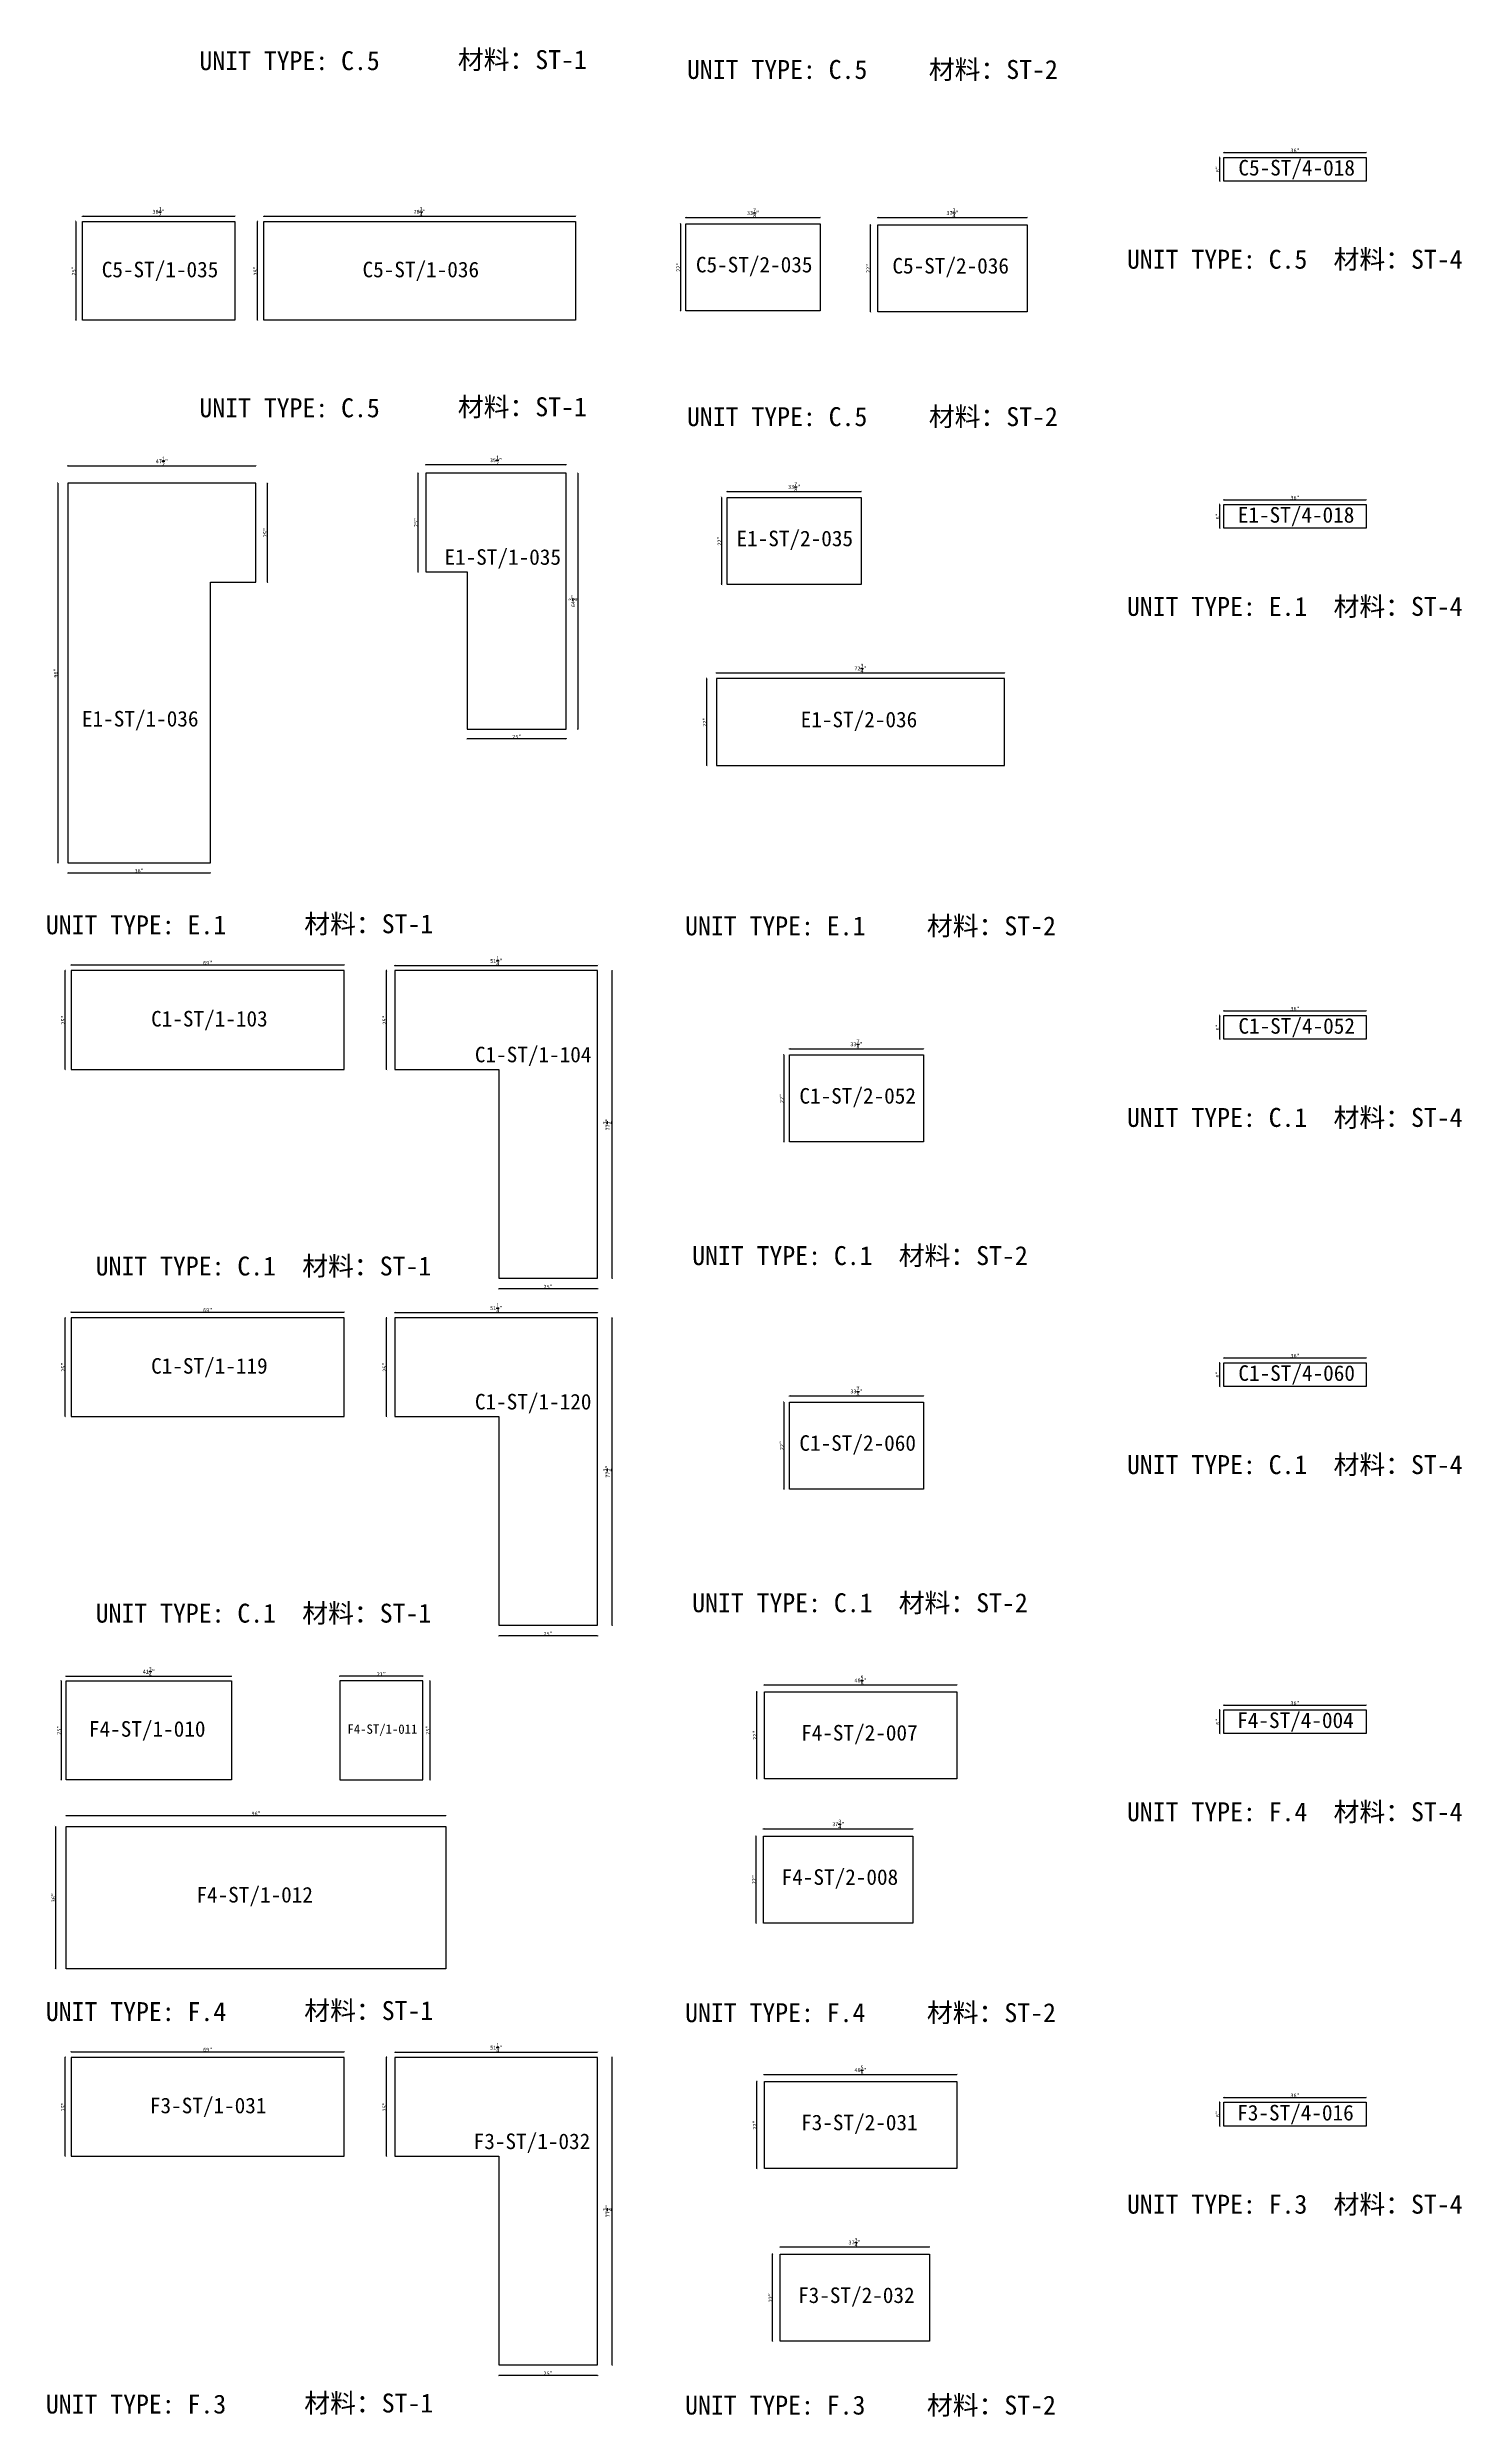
# Model space of a CAD drawing. Header units: millimetres. Extents: x -46962 to 137822, y -48342 to 2116.
# Drawn here: x 3332 to 12412, y -44884 to -29668 of the extents above; entities that cross this region are included whole.
import ezdxf
from ezdxf.enums import TextEntityAlignment as Align

# ---------------------------------------------------------------- set-up
doc = ezdxf.new("R2010")
doc.units = ezdxf.units.MM
doc.layers.add('COUNTERTOP_NUMBER', color=3, linetype='Continuous')
doc.layers.add('COUNTERTOPS', color=7, linetype='Continuous')
doc.styles.add('样式 1', font='')
doc.styles.get('样式 1').set_extended_font_data('NSimSun')
doc.dimstyles.new('副本 ISO-25', dxfattribs={"dimtxt": 25, "dimasz": 10, "dimexe": 1.5, "dimexo": 0.5, "dimtad": 1, "dimlfac": 0.03937, "dimlunit": 5, "dimtxsty": '样式 1', "dimblk": 'ARCHTICK', "dimcen": 2.5, "dimclrd": 256, "dimclrt": 1, "dimazin": 3, "dimtfac": 1, "dimtmove": 0, "dimatfit": 3, "dimfxlon": 1})

msp = doc.modelspace()

# ---------------------------------------------------------------- texts
at = {"style": '样式 1'}
for s, p in [('材料：ST-1', (5967.243, -29807.013)), ('UNIT TYPE: C.5', (4307.957, -29813.668)), ('UNIT TYPE: C.5', (7438.731, -29870.342)), ('材料：ST-2', (8991.456, -29870.342)), ('UNIT TYPE: C.5', (10263.906, -31089.104)), ('材料：ST-4', (11590.187, -31089.104)), ('UNIT TYPE: C.5', (4307.957, -32043.235)), ('材料：ST-1', (5967.243, -32036.58)), ('UNIT TYPE: C.5', (7438.731, -32099.909)), ('材料：ST-2', (8991.456, -32099.909)), ('UNIT TYPE: E.1', (10263.906, -33318.671)), ('材料：ST-4', (11590.187, -33318.671)), ('UNIT TYPE: E.1', (3321.98, -35363.699)), ('材料：ST-1', (4981.267, -35357.044)), ('UNIT TYPE: E.1', (7426.391, -35370.477)), ('材料：ST-2', (8979.115, -35370.477)), ('UNIT TYPE: C.1', (10263.906, -36600.727)), ('材料：ST-4', (11590.187, -36600.727)), ('材料：ST-1', (4968.227, -37554.859)), ('UNIT TYPE: C.1', (7472.032, -37487.905)), ('材料：ST-2', (8798.313, -37487.905)), ('UNIT TYPE: C.1', (3641.946, -37554.859)), ('UNIT TYPE: C.1', (10263.906, -38830.294)), ('材料：ST-4', (11590.187, -38830.294)), ('UNIT TYPE: C.1', (3641.946, -39784.426)), ('材料：ST-1', (4968.227, -39784.426)), ('UNIT TYPE: C.1', (7472.032, -39717.473)), ('材料：ST-2', (8798.313, -39717.473)), ('材料：ST-4', (11590.187, -41059.862)), ('UNIT TYPE: F.4', (10263.906, -41059.862)), ('UNIT TYPE: F.4', (3321.98, -42343.252)), ('材料：ST-1', (4981.267, -42336.597)), ('UNIT TYPE: F.4', (7426.391, -42350.03)), ('材料：ST-2', (8979.115, -42350.03)), ('UNIT TYPE: F.3', (10263.906, -43580.28)), ('材料：ST-4', (11590.187, -43580.28)), ('材料：ST-1', (4981.267, -44857.015)), ('材料：ST-2', (8979.115, -44870.448)), ('UNIT TYPE: F.3', (3321.98, -44863.67)), ('UNIT TYPE: F.3', (7426.391, -44870.448))]:
    msp.add_text(s, height=121.5865, dxfattribs=at).set_placement(p)
at = {"layer": 'COUNTERTOP_NUMBER', "color": 3, "style": '样式 1'}
for s, height, p in [('C5-ST/4-018', 100, (11353.461, -30440.516)), ('C5-ST/1-035', 100, (4054.985, -31094.266)), ('C5-ST/1-036', 100, (5729.64, -31094.266)), ('C5-ST/2-035', 100, (7870.205, -31062.856)), ('C5-ST/2-036', 100, (9131.993, -31070.286)), ('E1-ST/4-018', 100, (11349.607, -32670.083)), ('E1-ST/2-035', 100, (8130.731, -32821.454)), ('E1-ST/1-035', 100, (6255.538, -32940.674)), ('E1-ST/1-036', 100, (3928.022, -33979.381)), ('E1-ST/2-036', 100, (8542.834, -33984.35)), ('C1-ST/1-103', 100, (4372.137, -35905.929)), ('C1-ST/4-052', 100, (11353.461, -35952.139)), ('C1-ST/1-104', 100, (6451.032, -36135.779)), ('C1-ST/2-052', 100, (8534.667, -36401.271)), ('C1-ST/1-119', 100, (4372.137, -38135.496)), ('C1-ST/4-060', 100, (11353.461, -38181.706)), ('C1-ST/1-120', 100, (6451.032, -38365.346)), ('C1-ST/2-060', 100, (8534.667, -38630.838)), ('F4-ST/1-010', 100, (3972.89, -40467.092)), ('F4-ST/1-011', 60, (5483.042, -40468.224)), ('F4-ST/2-007', 100, (8545.531, -40491.633)), ('F4-ST/4-004', 100, (11345.685, -40411.274)), ('F4-ST/2-008', 100, (8420.556, -41418.394)), ('F4-ST/1-012', 100, (4662.89, -41531.884)), ('F3-ST/1-031', 100, (4364.361, -42885.482)), ('F3-ST/4-016', 100, (11345.685, -42931.692)), ('F3-ST/1-032', 100, (6443.256, -43115.332)), ('F3-ST/2-031', 100, (8545.531, -42994.334)), ('F3-ST/2-032', 100, (8526.076, -44103.918))]:
    msp.add_text(s, height=height, dxfattribs=at).set_placement(p, align=Align.MIDDLE_CENTER)

# ---------------------------------------------------------------- blocks, each defined once
blk = doc.blocks.new('_ArchTick')
at = {"color": 0, "linetype": 'ByBlock', "const_width": 0.15}
blk.add_lwpolyline([(-0.5, -0.5), (0.5, 0.5)], dxfattribs=at)
blk = doc.blocks.new('*D669')
at = {"color": 0, "lineweight": -2, "transparency": 16777216}
for p, q in [((5762, -32349), (5762, -32346)), ((6663, -32349), (6663, -32346))]:
    blk.add_line(p, q, dxfattribs=at)
at = {"lineweight": -2, "transparency": 16777216}
blk.add_line((6663, -32348), (5762, -32348), dxfattribs=at)
at = {"layer": 'Defpoints', "color": 0, "transparency": 16777216}
for p in [(5762, -32348), (5762, -32402), (6663, -32402)]:
    blk.add_point(p, dxfattribs=at)
at = {"lineweight": -2, "transparency": 16777216, "xscale": 10, "yscale": 10, "zscale": 10, "rotation": 180}
blk.add_blockref('_ArchTick', (5762, -32348), dxfattribs=at)
at = {"lineweight": -2, "transparency": 16777216, "xscale": 10, "yscale": 10, "zscale": 10}
blk.add_blockref('_ArchTick', (6663, -32348), dxfattribs=at)
at = {"color": 1, "transparency": 16777216, "insert": (6212, -32319), "char_height": 25, "attachment_point": 5, "style": '样式 1'}
blk.add_mtext('\\A1;35{\\H1x;\\S1/2;}"', dxfattribs=at)
blk = doc.blocks.new('*D670')
at = {"color": 0, "lineweight": -2, "transparency": 16777216}
for p, q in [((6736, -32402), (6738, -32402)), ((6736, -34047), (6738, -34047))]:
    blk.add_line(p, q, dxfattribs=at)
at = {"lineweight": -2, "transparency": 16777216}
blk.add_line((6737, -32402), (6737, -34047), dxfattribs=at)
at = {"layer": 'Defpoints', "color": 0, "transparency": 16777216}
for p in [(6663, -32402), (6663, -34047), (6737, -34047)]:
    blk.add_point(p, dxfattribs=at)
at = {"lineweight": -2, "transparency": 16777216, "xscale": 10, "yscale": 10, "zscale": 10}
for p, rotation in [((6737, -32402), 90), ((6737, -34047), 270)]:
    blk.add_blockref('_ArchTick', p, dxfattribs=dict(at, rotation=rotation))
at = {"color": 1, "transparency": 16777216, "insert": (6708, -33224), "char_height": 25, "attachment_point": 5, "rotation": 90, "style": '样式 1'}
blk.add_mtext('\\A1;64{\\H1x;\\S3/4;}"', dxfattribs=at)
blk = doc.blocks.new('*D665')
at = {"color": 0, "lineweight": -2, "transparency": 16777216}
for p, q in [((6028, -34107), (6028, -34109)), ((6663, -34107), (6663, -34109))]:
    blk.add_line(p, q, dxfattribs=at)
at = {"lineweight": -2, "transparency": 16777216}
blk.add_line((6663, -34108), (6028, -34108), dxfattribs=at)
at = {"layer": 'Defpoints', "color": 0, "transparency": 16777216}
for p in [(6028, -34047), (6663, -34047), (6028, -34108)]:
    blk.add_point(p, dxfattribs=at)
at = {"lineweight": -2, "transparency": 16777216, "xscale": 10, "yscale": 10, "zscale": 10, "rotation": 180}
blk.add_blockref('_ArchTick', (6028, -34108), dxfattribs=at)
at = {"lineweight": -2, "transparency": 16777216, "xscale": 10, "yscale": 10, "zscale": 10}
blk.add_blockref('_ArchTick', (6663, -34108), dxfattribs=at)
at = {"color": 1, "transparency": 16777216, "insert": (6346, -34095), "char_height": 25, "attachment_point": 5, "style": '样式 1'}
blk.add_mtext('\\A1;25"', dxfattribs=at)
blk = doc.blocks.new('*D666')
at = {"color": 0, "lineweight": -2, "transparency": 16777216}
for p, q in [((5713, -32402), (5711, -32402)), ((5713, -33037), (5711, -33037))]:
    blk.add_line(p, q, dxfattribs=at)
at = {"lineweight": -2, "transparency": 16777216}
blk.add_line((5712, -33037), (5712, -32402), dxfattribs=at)
at = {"layer": 'Defpoints', "color": 0, "transparency": 16777216}
for p in [(5712, -32402), (5762, -32402), (5762, -33037)]:
    blk.add_point(p, dxfattribs=at)
at = {"lineweight": -2, "transparency": 16777216, "xscale": 10, "yscale": 10, "zscale": 10}
for p, rotation in [((5712, -32402), 90), ((5712, -33037), 270)]:
    blk.add_blockref('_ArchTick', p, dxfattribs=dict(at, rotation=rotation))
at = {"color": 1, "transparency": 16777216, "insert": (5699, -32719), "char_height": 25, "attachment_point": 5, "rotation": 90, "style": '样式 1'}
blk.add_mtext('\\A1;25"', dxfattribs=at)
blk = doc.blocks.new('*D667')
at = {"color": 0, "lineweight": -2, "transparency": 16777216}
for p, q in [((3464, -32356), (3464, -32354)), ((4671, -32356), (4671, -32354))]:
    blk.add_line(p, q, dxfattribs=at)
at = {"lineweight": -2, "transparency": 16777216}
blk.add_line((3464, -32355), (4671, -32355), dxfattribs=at)
at = {"layer": 'Defpoints', "color": 0, "transparency": 16777216}
for p in [(4671, -32355), (3464, -32467), (4671, -32467)]:
    blk.add_point(p, dxfattribs=at)
at = {"lineweight": -2, "transparency": 16777216, "xscale": 10, "yscale": 10, "zscale": 10, "rotation": 180}
blk.add_blockref('_ArchTick', (3464, -32355), dxfattribs=at)
at = {"lineweight": -2, "transparency": 16777216, "xscale": 10, "yscale": 10, "zscale": 10}
blk.add_blockref('_ArchTick', (4671, -32355), dxfattribs=at)
at = {"color": 1, "transparency": 16777216, "insert": (4067, -32326), "char_height": 25, "attachment_point": 5, "style": '样式 1'}
blk.add_mtext('\\A1;47{\\H1x;\\S1/2;}"', dxfattribs=at)
blk = doc.blocks.new('*D668')
at = {"color": 0, "lineweight": -2, "transparency": 16777216}
for p, q in [((3400, -32467), (3397, -32467)), ((3400, -34905), (3397, -34905))]:
    blk.add_line(p, q, dxfattribs=at)
at = {"lineweight": -2, "transparency": 16777216}
blk.add_line((3399, -32467), (3399, -34905), dxfattribs=at)
at = {"layer": 'Defpoints', "color": 0, "transparency": 16777216}
for p in [(3464, -32467), (3399, -34905), (3464, -34905)]:
    blk.add_point(p, dxfattribs=at)
at = {"lineweight": -2, "transparency": 16777216, "xscale": 10, "yscale": 10, "zscale": 10}
for p, rotation in [((3399, -32467), 90), ((3399, -34905), 270)]:
    blk.add_blockref('_ArchTick', p, dxfattribs=dict(at, rotation=rotation))
at = {"color": 1, "transparency": 16777216, "insert": (3386, -33686), "char_height": 25, "attachment_point": 5, "rotation": 90, "style": '样式 1'}
blk.add_mtext('\\A1;96"', dxfattribs=at)
blk = doc.blocks.new('*D671')
at = {"color": 0, "lineweight": -2, "transparency": 16777216}
for p, q in [((3464, -34968), (3464, -34971)), ((4378, -34968), (4378, -34971))]:
    blk.add_line(p, q, dxfattribs=at)
at = {"lineweight": -2, "transparency": 16777216}
blk.add_line((3464, -34969), (4378, -34969), dxfattribs=at)
at = {"layer": 'Defpoints', "color": 0, "transparency": 16777216}
for p in [(3464, -34905), (4378, -34905), (4378, -34969)]:
    blk.add_point(p, dxfattribs=at)
at = {"lineweight": -2, "transparency": 16777216, "xscale": 10, "yscale": 10, "zscale": 10, "rotation": 180}
blk.add_blockref('_ArchTick', (3464, -34969), dxfattribs=at)
at = {"lineweight": -2, "transparency": 16777216, "xscale": 10, "yscale": 10, "zscale": 10}
blk.add_blockref('_ArchTick', (4378, -34969), dxfattribs=at)
at = {"color": 1, "transparency": 16777216, "insert": (3921, -34956), "char_height": 25, "attachment_point": 5, "style": '样式 1'}
blk.add_mtext('\\A1;36"', dxfattribs=at)
blk = doc.blocks.new('*D672')
at = {"color": 0, "lineweight": -2, "transparency": 16777216}
for p, q in [((4744, -32467), (4746, -32467)), ((4744, -33102), (4746, -33102))]:
    blk.add_line(p, q, dxfattribs=at)
at = {"lineweight": -2, "transparency": 16777216}
blk.add_line((4745, -33102), (4745, -32467), dxfattribs=at)
at = {"layer": 'Defpoints', "color": 0, "transparency": 16777216}
for p in [(4671, -32467), (4745, -32467), (4671, -33102)]:
    blk.add_point(p, dxfattribs=at)
at = {"lineweight": -2, "transparency": 16777216, "xscale": 10, "yscale": 10, "zscale": 10}
for p, rotation in [((4745, -32467), 90), ((4745, -33102), 270)]:
    blk.add_blockref('_ArchTick', p, dxfattribs=dict(at, rotation=rotation))
at = {"color": 1, "transparency": 16777216, "insert": (4731, -32784), "char_height": 25, "attachment_point": 5, "rotation": 90, "style": '样式 1'}
blk.add_mtext('\\A1;25"', dxfattribs=at)
blk = doc.blocks.new('*D673')
at = {"color": 0, "lineweight": -2, "transparency": 16777216}
for p, q in [((7697, -32520), (7697, -32518)), ((8557, -32520), (8557, -32518))]:
    blk.add_line(p, q, dxfattribs=at)
at = {"lineweight": -2, "transparency": 16777216}
blk.add_line((7697, -32519), (8557, -32519), dxfattribs=at)
at = {"layer": 'Defpoints', "color": 0, "transparency": 16777216}
for p in [(7697, -32558), (8557, -32519), (8557, -32558)]:
    blk.add_point(p, dxfattribs=at)
at = {"lineweight": -2, "transparency": 16777216, "xscale": 10, "yscale": 10, "zscale": 10, "rotation": 180}
blk.add_blockref('_ArchTick', (7697, -32519), dxfattribs=at)
at = {"lineweight": -2, "transparency": 16777216, "xscale": 10, "yscale": 10, "zscale": 10}
blk.add_blockref('_ArchTick', (8557, -32519), dxfattribs=at)
at = {"color": 1, "transparency": 16777216, "insert": (8127, -32490), "char_height": 25, "attachment_point": 5, "style": '样式 1'}
blk.add_mtext('\\A1;33{\\H1x;\\S7/8;}"', dxfattribs=at)
blk = doc.blocks.new('*D674')
at = {"color": 0, "lineweight": -2, "transparency": 16777216}
for p, q in [((7661, -32558), (7659, -32558)), ((7661, -33117), (7659, -33117))]:
    blk.add_line(p, q, dxfattribs=at)
at = {"lineweight": -2, "transparency": 16777216}
blk.add_line((7660, -32558), (7660, -33117), dxfattribs=at)
at = {"layer": 'Defpoints', "color": 0, "transparency": 16777216}
for p in [(7697, -32558), (7660, -33117), (7697, -33117)]:
    blk.add_point(p, dxfattribs=at)
at = {"lineweight": -2, "transparency": 16777216, "xscale": 10, "yscale": 10, "zscale": 10}
for p, rotation in [((7660, -32558), 90), ((7660, -33117), 270)]:
    blk.add_blockref('_ArchTick', p, dxfattribs=dict(at, rotation=rotation))
at = {"color": 1, "transparency": 16777216, "insert": (7647, -32838), "char_height": 25, "attachment_point": 5, "rotation": 90, "style": '样式 1'}
blk.add_mtext('\\A1;22"', dxfattribs=at)
blk = doc.blocks.new('*D675')
at = {"color": 0, "lineweight": -2, "transparency": 16777216}
for p, q in [((7629, -33686), (7629, -33683)), ((9477, -33686), (9477, -33683))]:
    blk.add_line(p, q, dxfattribs=at)
at = {"lineweight": -2, "transparency": 16777216}
blk.add_line((7629, -33685), (9477, -33685), dxfattribs=at)
at = {"layer": 'Defpoints', "color": 0, "transparency": 16777216}
for p in [(7629, -33721), (9477, -33685), (9477, -33721)]:
    blk.add_point(p, dxfattribs=at)
at = {"lineweight": -2, "transparency": 16777216, "xscale": 10, "yscale": 10, "zscale": 10, "rotation": 180}
blk.add_blockref('_ArchTick', (7629, -33685), dxfattribs=at)
at = {"lineweight": -2, "transparency": 16777216, "xscale": 10, "yscale": 10, "zscale": 10}
blk.add_blockref('_ArchTick', (9477, -33685), dxfattribs=at)
at = {"color": 1, "transparency": 16777216, "insert": (8553, -33656), "char_height": 25, "attachment_point": 5, "style": '样式 1'}
blk.add_mtext('\\A1;72{\\H1x;\\S3/4;}"', dxfattribs=at)
blk = doc.blocks.new('*D676')
at = {"color": 0, "lineweight": -2, "transparency": 16777216}
for p, q in [((7567, -33721), (7565, -33721)), ((7567, -34280), (7565, -34280))]:
    blk.add_line(p, q, dxfattribs=at)
at = {"lineweight": -2, "transparency": 16777216}
blk.add_line((7566, -34280), (7566, -33721), dxfattribs=at)
at = {"layer": 'Defpoints', "color": 0, "transparency": 16777216}
for p in [(7566, -33721), (7629, -33721), (7629, -34280)]:
    blk.add_point(p, dxfattribs=at)
at = {"lineweight": -2, "transparency": 16777216, "xscale": 10, "yscale": 10, "zscale": 10}
for p, rotation in [((7566, -33721), 90), ((7566, -34280), 270)]:
    blk.add_blockref('_ArchTick', p, dxfattribs=dict(at, rotation=rotation))
at = {"color": 1, "transparency": 16777216, "insert": (7553, -34001), "char_height": 25, "attachment_point": 5, "rotation": 90, "style": '样式 1'}
blk.add_mtext('\\A1;22"', dxfattribs=at)
blk = doc.blocks.new('*D677')
at = {"color": 0, "lineweight": -2, "transparency": 16777216}
for p, q in [((10886, -32574), (10886, -32571)), ((11800, -32574), (11800, -32571))]:
    blk.add_line(p, q, dxfattribs=at)
at = {"lineweight": -2, "transparency": 16777216}
blk.add_line((10886, -32573), (11800, -32573), dxfattribs=at)
at = {"layer": 'Defpoints', "color": 0, "transparency": 16777216}
for p in [(10886, -32604), (11800, -32573), (11800, -32604)]:
    blk.add_point(p, dxfattribs=at)
at = {"lineweight": -2, "transparency": 16777216, "xscale": 10, "yscale": 10, "zscale": 10, "rotation": 180}
blk.add_blockref('_ArchTick', (10886, -32573), dxfattribs=at)
at = {"lineweight": -2, "transparency": 16777216, "xscale": 10, "yscale": 10, "zscale": 10}
blk.add_blockref('_ArchTick', (11800, -32573), dxfattribs=at)
at = {"color": 1, "transparency": 16777216, "insert": (11343, -32560), "char_height": 25, "attachment_point": 5, "style": '样式 1'}
blk.add_mtext('\\A1;36"', dxfattribs=at)
blk = doc.blocks.new('*D678')
at = {"color": 0, "lineweight": -2, "transparency": 16777216}
for p, q in [((10861, -32604), (10858, -32604)), ((10861, -32756), (10858, -32756))]:
    blk.add_line(p, q, dxfattribs=at)
at = {"lineweight": -2, "transparency": 16777216}
blk.add_line((10860, -32756), (10860, -32604), dxfattribs=at)
at = {"layer": 'Defpoints', "color": 0, "transparency": 16777216}
for p in [(10860, -32604), (10886, -32604), (10886, -32756)]:
    blk.add_point(p, dxfattribs=at)
at = {"lineweight": -2, "transparency": 16777216, "xscale": 10, "yscale": 10, "zscale": 10}
for p, rotation in [((10860, -32604), 90), ((10860, -32756), 270)]:
    blk.add_blockref('_ArchTick', p, dxfattribs=dict(at, rotation=rotation))
at = {"color": 1, "transparency": 16777216, "insert": (10847, -32680), "char_height": 25, "attachment_point": 5, "rotation": 90, "style": '样式 1'}
blk.add_mtext('\\A1;6"', dxfattribs=at)
blk = doc.blocks.new('*D683')
at = {"color": 0, "lineweight": -2, "transparency": 16777216}
for p, q in [((3448, -35597), (3446, -35597)), ((3448, -36232), (3446, -36232))]:
    blk.add_line(p, q, dxfattribs=at)
at = {"lineweight": -2, "transparency": 16777216}
blk.add_line((3447, -36232), (3447, -35597), dxfattribs=at)
at = {"layer": 'Defpoints', "color": 0, "transparency": 16777216}
for p in [(3447, -35597), (3484, -35597), (3484, -36232)]:
    blk.add_point(p, dxfattribs=at)
at = {"lineweight": -2, "transparency": 16777216, "xscale": 10, "yscale": 10, "zscale": 10}
for p, rotation in [((3447, -35597), 90), ((3447, -36232), 270)]:
    blk.add_blockref('_ArchTick', p, dxfattribs=dict(at, rotation=rotation))
at = {"color": 1, "transparency": 16777216, "insert": (3434, -35914), "char_height": 25, "attachment_point": 5, "rotation": 90, "style": '样式 1'}
blk.add_mtext('\\A1;25"', dxfattribs=at)
blk = doc.blocks.new('*D684')
at = {"color": 0, "lineweight": -2, "transparency": 16777216}
for p, q in [((3484, -35561), (3484, -35559)), ((5237, -35561), (5237, -35559))]:
    blk.add_line(p, q, dxfattribs=at)
at = {"lineweight": -2, "transparency": 16777216}
blk.add_line((3484, -35560), (5237, -35560), dxfattribs=at)
at = {"layer": 'Defpoints', "color": 0, "transparency": 16777216}
for p in [(3484, -35597), (5237, -35560), (5237, -35597)]:
    blk.add_point(p, dxfattribs=at)
at = {"lineweight": -2, "transparency": 16777216, "xscale": 10, "yscale": 10, "zscale": 10, "rotation": 180}
blk.add_blockref('_ArchTick', (3484, -35560), dxfattribs=at)
at = {"lineweight": -2, "transparency": 16777216, "xscale": 10, "yscale": 10, "zscale": 10}
blk.add_blockref('_ArchTick', (5237, -35560), dxfattribs=at)
at = {"color": 1, "transparency": 16777216, "insert": (4361, -35547), "char_height": 25, "attachment_point": 5, "style": '样式 1'}
blk.add_mtext('\\A1;69"', dxfattribs=at)
blk = doc.blocks.new('*D685')
at = {"color": 0, "lineweight": -2, "transparency": 16777216}
for p, q in [((5563, -35565), (5563, -35562)), ((6865, -35565), (6865, -35562))]:
    blk.add_line(p, q, dxfattribs=at)
at = {"lineweight": -2, "transparency": 16777216}
blk.add_line((5563, -35564), (6865, -35564), dxfattribs=at)
at = {"layer": 'Defpoints', "color": 0, "transparency": 16777216}
for p in [(5563, -35597), (6865, -35564), (6865, -35597)]:
    blk.add_point(p, dxfattribs=at)
at = {"lineweight": -2, "transparency": 16777216, "xscale": 10, "yscale": 10, "zscale": 10, "rotation": 180}
blk.add_blockref('_ArchTick', (5563, -35564), dxfattribs=at)
at = {"lineweight": -2, "transparency": 16777216, "xscale": 10, "yscale": 10, "zscale": 10}
blk.add_blockref('_ArchTick', (6865, -35564), dxfattribs=at)
at = {"color": 1, "transparency": 16777216, "insert": (6214, -35535), "char_height": 25, "attachment_point": 5, "style": '样式 1'}
blk.add_mtext('\\A1;51{\\H1x;\\S1/4;}"', dxfattribs=at)
blk = doc.blocks.new('*D686')
at = {"color": 0, "lineweight": -2, "transparency": 16777216}
for p, q in [((5511, -35597), (5508, -35597)), ((5511, -36232), (5508, -36232))]:
    blk.add_line(p, q, dxfattribs=at)
at = {"lineweight": -2, "transparency": 16777216}
blk.add_line((5510, -36232), (5510, -35597), dxfattribs=at)
at = {"layer": 'Defpoints', "color": 0, "transparency": 16777216}
for p in [(5510, -35597), (5563, -35597), (5563, -36232)]:
    blk.add_point(p, dxfattribs=at)
at = {"lineweight": -2, "transparency": 16777216, "xscale": 10, "yscale": 10, "zscale": 10}
for p, rotation in [((5510, -35597), 90), ((5510, -36232), 270)]:
    blk.add_blockref('_ArchTick', p, dxfattribs=dict(at, rotation=rotation))
at = {"color": 1, "transparency": 16777216, "insert": (5497, -35914), "char_height": 25, "attachment_point": 5, "rotation": 90, "style": '样式 1'}
blk.add_mtext('\\A1;25"', dxfattribs=at)
blk = doc.blocks.new('*D679')
at = {"color": 0, "lineweight": -2, "transparency": 16777216}
for p, q in [((6230, -37639), (6230, -37642)), ((6865, -37639), (6865, -37642))]:
    blk.add_line(p, q, dxfattribs=at)
at = {"lineweight": -2, "transparency": 16777216}
blk.add_line((6865, -37640), (6230, -37640), dxfattribs=at)
at = {"layer": 'Defpoints', "color": 0, "transparency": 16777216}
for p in [(6230, -37572), (6865, -37572), (6230, -37640)]:
    blk.add_point(p, dxfattribs=at)
at = {"lineweight": -2, "transparency": 16777216, "xscale": 10, "yscale": 10, "zscale": 10, "rotation": 180}
blk.add_blockref('_ArchTick', (6230, -37640), dxfattribs=at)
at = {"lineweight": -2, "transparency": 16777216, "xscale": 10, "yscale": 10, "zscale": 10}
blk.add_blockref('_ArchTick', (6865, -37640), dxfattribs=at)
at = {"color": 1, "transparency": 16777216, "insert": (6547, -37627), "char_height": 25, "attachment_point": 5, "style": '样式 1'}
blk.add_mtext('\\A1;25"', dxfattribs=at)
blk = doc.blocks.new('*D680')
at = {"color": 0, "lineweight": -2, "transparency": 16777216}
for p, q in [((6957, -35597), (6960, -35597)), ((6957, -37572), (6960, -37572))]:
    blk.add_line(p, q, dxfattribs=at)
at = {"lineweight": -2, "transparency": 16777216}
blk.add_line((6958, -37572), (6958, -35597), dxfattribs=at)
at = {"layer": 'Defpoints', "color": 0, "transparency": 16777216}
for p in [(6865, -35597), (6958, -35597), (6865, -37572)]:
    blk.add_point(p, dxfattribs=at)
at = {"lineweight": -2, "transparency": 16777216, "xscale": 10, "yscale": 10, "zscale": 10}
for p, rotation in [((6958, -35597), 90), ((6958, -37572), 270)]:
    blk.add_blockref('_ArchTick', p, dxfattribs=dict(at, rotation=rotation))
at = {"color": 1, "transparency": 16777216, "insert": (6929, -36584), "char_height": 25, "attachment_point": 5, "rotation": 90, "style": '样式 1'}
blk.add_mtext('\\A1;77{\\H1x;\\S3/4;}"', dxfattribs=at)
blk = doc.blocks.new('*D681')
at = {"color": 0, "lineweight": -2, "transparency": 16777216}
for p, q in [((8097, -36100), (8097, -36097)), ((8957, -36100), (8957, -36097))]:
    blk.add_line(p, q, dxfattribs=at)
at = {"lineweight": -2, "transparency": 16777216}
blk.add_line((8097, -36099), (8957, -36099), dxfattribs=at)
at = {"layer": 'Defpoints', "color": 0, "transparency": 16777216}
for p in [(8097, -36138), (8957, -36099), (8957, -36138)]:
    blk.add_point(p, dxfattribs=at)
at = {"lineweight": -2, "transparency": 16777216, "xscale": 10, "yscale": 10, "zscale": 10, "rotation": 180}
blk.add_blockref('_ArchTick', (8097, -36099), dxfattribs=at)
at = {"lineweight": -2, "transparency": 16777216, "xscale": 10, "yscale": 10, "zscale": 10}
blk.add_blockref('_ArchTick', (8957, -36099), dxfattribs=at)
at = {"color": 1, "transparency": 16777216, "insert": (8527, -36070), "char_height": 25, "attachment_point": 5, "style": '样式 1'}
blk.add_mtext('\\A1;33{\\H1x;\\S7/8;}"', dxfattribs=at)
blk = doc.blocks.new('*D682')
at = {"color": 0, "lineweight": -2, "transparency": 16777216}
for p, q in [((8061, -36138), (8059, -36138)), ((8061, -36697), (8059, -36697))]:
    blk.add_line(p, q, dxfattribs=at)
at = {"lineweight": -2, "transparency": 16777216}
blk.add_line((8060, -36138), (8060, -36697), dxfattribs=at)
at = {"layer": 'Defpoints', "color": 0, "transparency": 16777216}
for p in [(8097, -36138), (8060, -36697), (8097, -36697)]:
    blk.add_point(p, dxfattribs=at)
at = {"lineweight": -2, "transparency": 16777216, "xscale": 10, "yscale": 10, "zscale": 10}
for p, rotation in [((8060, -36138), 90), ((8060, -36697), 270)]:
    blk.add_blockref('_ArchTick', p, dxfattribs=dict(at, rotation=rotation))
at = {"color": 1, "transparency": 16777216, "insert": (8047, -36418), "char_height": 25, "attachment_point": 5, "rotation": 90, "style": '样式 1'}
blk.add_mtext('\\A1;22"', dxfattribs=at)
blk = doc.blocks.new('*D687')
at = {"color": 0, "lineweight": -2, "transparency": 16777216}
for p, q in [((10886, -35856), (10886, -35853)), ((11800, -35856), (11800, -35853))]:
    blk.add_line(p, q, dxfattribs=at)
at = {"lineweight": -2, "transparency": 16777216}
blk.add_line((10886, -35855), (11800, -35855), dxfattribs=at)
at = {"layer": 'Defpoints', "color": 0, "transparency": 16777216}
for p in [(10886, -35886), (11800, -35855), (11800, -35886)]:
    blk.add_point(p, dxfattribs=at)
at = {"lineweight": -2, "transparency": 16777216, "xscale": 10, "yscale": 10, "zscale": 10, "rotation": 180}
blk.add_blockref('_ArchTick', (10886, -35855), dxfattribs=at)
at = {"lineweight": -2, "transparency": 16777216, "xscale": 10, "yscale": 10, "zscale": 10}
blk.add_blockref('_ArchTick', (11800, -35855), dxfattribs=at)
at = {"color": 1, "transparency": 16777216, "insert": (11343, -35842), "char_height": 25, "attachment_point": 5, "style": '样式 1'}
blk.add_mtext('\\A1;36"', dxfattribs=at)
blk = doc.blocks.new('*D688')
at = {"color": 0, "lineweight": -2, "transparency": 16777216}
for p, q in [((10861, -35886), (10858, -35886)), ((10861, -36038), (10858, -36038))]:
    blk.add_line(p, q, dxfattribs=at)
at = {"lineweight": -2, "transparency": 16777216}
blk.add_line((10860, -36038), (10860, -35886), dxfattribs=at)
at = {"layer": 'Defpoints', "color": 0, "transparency": 16777216}
for p in [(10860, -35886), (10886, -35886), (10886, -36038)]:
    blk.add_point(p, dxfattribs=at)
at = {"lineweight": -2, "transparency": 16777216, "xscale": 10, "yscale": 10, "zscale": 10}
for p, rotation in [((10860, -35886), 90), ((10860, -36038), 270)]:
    blk.add_blockref('_ArchTick', p, dxfattribs=dict(at, rotation=rotation))
at = {"color": 1, "transparency": 16777216, "insert": (10847, -35962), "char_height": 25, "attachment_point": 5, "rotation": 90, "style": '样式 1'}
blk.add_mtext('\\A1;6"', dxfattribs=at)
blk = doc.blocks.new('*D693')
at = {"color": 0, "lineweight": -2, "transparency": 16777216}
for p, q in [((3448, -37826), (3446, -37826)), ((3448, -38461), (3446, -38461))]:
    blk.add_line(p, q, dxfattribs=at)
at = {"lineweight": -2, "transparency": 16777216}
blk.add_line((3447, -38461), (3447, -37826), dxfattribs=at)
at = {"layer": 'Defpoints', "color": 0, "transparency": 16777216}
for p in [(3447, -37826), (3484, -37826), (3484, -38461)]:
    blk.add_point(p, dxfattribs=at)
at = {"lineweight": -2, "transparency": 16777216, "xscale": 10, "yscale": 10, "zscale": 10}
for p, rotation in [((3447, -37826), 90), ((3447, -38461), 270)]:
    blk.add_blockref('_ArchTick', p, dxfattribs=dict(at, rotation=rotation))
at = {"color": 1, "transparency": 16777216, "insert": (3434, -38144), "char_height": 25, "attachment_point": 5, "rotation": 90, "style": '样式 1'}
blk.add_mtext('\\A1;25"', dxfattribs=at)
blk = doc.blocks.new('*D694')
at = {"color": 0, "lineweight": -2, "transparency": 16777216}
for p, q in [((3484, -37791), (3484, -37788)), ((5237, -37791), (5237, -37788))]:
    blk.add_line(p, q, dxfattribs=at)
at = {"lineweight": -2, "transparency": 16777216}
blk.add_line((3484, -37790), (5237, -37790), dxfattribs=at)
at = {"layer": 'Defpoints', "color": 0, "transparency": 16777216}
for p in [(3484, -37826), (5237, -37790), (5237, -37826)]:
    blk.add_point(p, dxfattribs=at)
at = {"lineweight": -2, "transparency": 16777216, "xscale": 10, "yscale": 10, "zscale": 10, "rotation": 180}
blk.add_blockref('_ArchTick', (3484, -37790), dxfattribs=at)
at = {"lineweight": -2, "transparency": 16777216, "xscale": 10, "yscale": 10, "zscale": 10}
blk.add_blockref('_ArchTick', (5237, -37790), dxfattribs=at)
at = {"color": 1, "transparency": 16777216, "insert": (4361, -37777), "char_height": 25, "attachment_point": 5, "style": '样式 1'}
blk.add_mtext('\\A1;69"', dxfattribs=at)
blk = doc.blocks.new('*D695')
at = {"color": 0, "lineweight": -2, "transparency": 16777216}
for p, q in [((5563, -37794), (5563, -37792)), ((6865, -37794), (6865, -37792))]:
    blk.add_line(p, q, dxfattribs=at)
at = {"lineweight": -2, "transparency": 16777216}
blk.add_line((5563, -37793), (6865, -37793), dxfattribs=at)
at = {"layer": 'Defpoints', "color": 0, "transparency": 16777216}
for p in [(5563, -37826), (6865, -37793), (6865, -37826)]:
    blk.add_point(p, dxfattribs=at)
at = {"lineweight": -2, "transparency": 16777216, "xscale": 10, "yscale": 10, "zscale": 10, "rotation": 180}
blk.add_blockref('_ArchTick', (5563, -37793), dxfattribs=at)
at = {"lineweight": -2, "transparency": 16777216, "xscale": 10, "yscale": 10, "zscale": 10}
blk.add_blockref('_ArchTick', (6865, -37793), dxfattribs=at)
at = {"color": 1, "transparency": 16777216, "insert": (6214, -37764), "char_height": 25, "attachment_point": 5, "style": '样式 1'}
blk.add_mtext('\\A1;51{\\H1x;\\S1/4;}"', dxfattribs=at)
blk = doc.blocks.new('*D696')
at = {"color": 0, "lineweight": -2, "transparency": 16777216}
for p, q in [((5511, -37826), (5508, -37826)), ((5511, -38461), (5508, -38461))]:
    blk.add_line(p, q, dxfattribs=at)
at = {"lineweight": -2, "transparency": 16777216}
blk.add_line((5510, -38461), (5510, -37826), dxfattribs=at)
at = {"layer": 'Defpoints', "color": 0, "transparency": 16777216}
for p in [(5510, -37826), (5563, -37826), (5563, -38461)]:
    blk.add_point(p, dxfattribs=at)
at = {"lineweight": -2, "transparency": 16777216, "xscale": 10, "yscale": 10, "zscale": 10}
for p, rotation in [((5510, -37826), 90), ((5510, -38461), 270)]:
    blk.add_blockref('_ArchTick', p, dxfattribs=dict(at, rotation=rotation))
at = {"color": 1, "transparency": 16777216, "insert": (5497, -38144), "char_height": 25, "attachment_point": 5, "rotation": 90, "style": '样式 1'}
blk.add_mtext('\\A1;25"', dxfattribs=at)
blk = doc.blocks.new('*D689')
at = {"color": 0, "lineweight": -2, "transparency": 16777216}
for p, q in [((6230, -39869), (6230, -39871)), ((6865, -39869), (6865, -39871))]:
    blk.add_line(p, q, dxfattribs=at)
at = {"lineweight": -2, "transparency": 16777216}
blk.add_line((6865, -39870), (6230, -39870), dxfattribs=at)
at = {"layer": 'Defpoints', "color": 0, "transparency": 16777216}
for p in [(6230, -39801), (6865, -39801), (6230, -39870)]:
    blk.add_point(p, dxfattribs=at)
at = {"lineweight": -2, "transparency": 16777216, "xscale": 10, "yscale": 10, "zscale": 10, "rotation": 180}
blk.add_blockref('_ArchTick', (6230, -39870), dxfattribs=at)
at = {"lineweight": -2, "transparency": 16777216, "xscale": 10, "yscale": 10, "zscale": 10}
blk.add_blockref('_ArchTick', (6865, -39870), dxfattribs=at)
at = {"color": 1, "transparency": 16777216, "insert": (6547, -39856), "char_height": 25, "attachment_point": 5, "style": '样式 1'}
blk.add_mtext('\\A1;25"', dxfattribs=at)
blk = doc.blocks.new('*D690')
at = {"color": 0, "lineweight": -2, "transparency": 16777216}
for p, q in [((6957, -37826), (6960, -37826)), ((6957, -39801), (6960, -39801))]:
    blk.add_line(p, q, dxfattribs=at)
at = {"lineweight": -2, "transparency": 16777216}
blk.add_line((6958, -39801), (6958, -37826), dxfattribs=at)
at = {"layer": 'Defpoints', "color": 0, "transparency": 16777216}
for p in [(6865, -37826), (6958, -37826), (6865, -39801)]:
    blk.add_point(p, dxfattribs=at)
at = {"lineweight": -2, "transparency": 16777216, "xscale": 10, "yscale": 10, "zscale": 10}
for p, rotation in [((6958, -37826), 90), ((6958, -39801), 270)]:
    blk.add_blockref('_ArchTick', p, dxfattribs=dict(at, rotation=rotation))
at = {"color": 1, "transparency": 16777216, "insert": (6929, -38814), "char_height": 25, "attachment_point": 5, "rotation": 90, "style": '样式 1'}
blk.add_mtext('\\A1;77{\\H1x;\\S3/4;}"', dxfattribs=at)
blk = doc.blocks.new('*D691')
at = {"color": 0, "lineweight": -2, "transparency": 16777216}
for p, q in [((8097, -38329), (8097, -38327)), ((8957, -38329), (8957, -38327))]:
    blk.add_line(p, q, dxfattribs=at)
at = {"lineweight": -2, "transparency": 16777216}
blk.add_line((8097, -38328), (8957, -38328), dxfattribs=at)
at = {"layer": 'Defpoints', "color": 0, "transparency": 16777216}
for p in [(8957, -38328), (8097, -38368), (8957, -38368)]:
    blk.add_point(p, dxfattribs=at)
at = {"lineweight": -2, "transparency": 16777216, "xscale": 10, "yscale": 10, "zscale": 10, "rotation": 180}
blk.add_blockref('_ArchTick', (8097, -38328), dxfattribs=at)
at = {"lineweight": -2, "transparency": 16777216, "xscale": 10, "yscale": 10, "zscale": 10}
blk.add_blockref('_ArchTick', (8957, -38328), dxfattribs=at)
at = {"color": 1, "transparency": 16777216, "insert": (8527, -38299), "char_height": 25, "attachment_point": 5, "style": '样式 1'}
blk.add_mtext('\\A1;33{\\H1x;\\S7/8;}"', dxfattribs=at)
blk = doc.blocks.new('*D692')
at = {"color": 0, "lineweight": -2, "transparency": 16777216}
for p, q in [((8061, -38368), (8059, -38368)), ((8061, -38927), (8059, -38927))]:
    blk.add_line(p, q, dxfattribs=at)
at = {"lineweight": -2, "transparency": 16777216}
blk.add_line((8060, -38368), (8060, -38927), dxfattribs=at)
at = {"layer": 'Defpoints', "color": 0, "transparency": 16777216}
for p in [(8097, -38368), (8060, -38927), (8097, -38927)]:
    blk.add_point(p, dxfattribs=at)
at = {"lineweight": -2, "transparency": 16777216, "xscale": 10, "yscale": 10, "zscale": 10}
for p, rotation in [((8060, -38368), 90), ((8060, -38927), 270)]:
    blk.add_blockref('_ArchTick', p, dxfattribs=dict(at, rotation=rotation))
at = {"color": 1, "transparency": 16777216, "insert": (8047, -38647), "char_height": 25, "attachment_point": 5, "rotation": 90, "style": '样式 1'}
blk.add_mtext('\\A1;22"', dxfattribs=at)
blk = doc.blocks.new('*D697')
at = {"color": 0, "lineweight": -2, "transparency": 16777216}
for p, q in [((10886, -38085), (10886, -38083)), ((11800, -38085), (11800, -38083))]:
    blk.add_line(p, q, dxfattribs=at)
at = {"lineweight": -2, "transparency": 16777216}
blk.add_line((10886, -38084), (11800, -38084), dxfattribs=at)
at = {"layer": 'Defpoints', "color": 0, "transparency": 16777216}
for p in [(10886, -38115), (11800, -38084), (11800, -38115)]:
    blk.add_point(p, dxfattribs=at)
at = {"lineweight": -2, "transparency": 16777216, "xscale": 10, "yscale": 10, "zscale": 10, "rotation": 180}
blk.add_blockref('_ArchTick', (10886, -38084), dxfattribs=at)
at = {"lineweight": -2, "transparency": 16777216, "xscale": 10, "yscale": 10, "zscale": 10}
blk.add_blockref('_ArchTick', (11800, -38084), dxfattribs=at)
at = {"color": 1, "transparency": 16777216, "insert": (11343, -38071), "char_height": 25, "attachment_point": 5, "style": '样式 1'}
blk.add_mtext('\\A1;36"', dxfattribs=at)
blk = doc.blocks.new('*D698')
at = {"color": 0, "lineweight": -2, "transparency": 16777216}
for p, q in [((10861, -38115), (10858, -38115)), ((10861, -38268), (10858, -38268))]:
    blk.add_line(p, q, dxfattribs=at)
at = {"lineweight": -2, "transparency": 16777216}
blk.add_line((10860, -38268), (10860, -38115), dxfattribs=at)
at = {"layer": 'Defpoints', "color": 0, "transparency": 16777216}
for p in [(10860, -38115), (10886, -38115), (10886, -38268)]:
    blk.add_point(p, dxfattribs=at)
at = {"lineweight": -2, "transparency": 16777216, "xscale": 10, "yscale": 10, "zscale": 10}
for p, rotation in [((10860, -38115), 90), ((10860, -38268), 270)]:
    blk.add_blockref('_ArchTick', p, dxfattribs=dict(at, rotation=rotation))
at = {"color": 1, "transparency": 16777216, "insert": (10847, -38191), "char_height": 25, "attachment_point": 5, "rotation": 90, "style": '样式 1'}
blk.add_mtext('\\A1;6"', dxfattribs=at)
blk = doc.blocks.new('*D699')
at = {"color": 0, "lineweight": -2, "transparency": 16777216}
for p, q in [((3453, -40130), (3453, -40127)), ((4513, -40130), (4513, -40127))]:
    blk.add_line(p, q, dxfattribs=at)
at = {"lineweight": -2, "transparency": 16777216}
blk.add_line((3453, -40129), (4513, -40129), dxfattribs=at)
at = {"layer": 'Defpoints', "color": 0, "transparency": 16777216}
for p in [(3453, -40158), (4513, -40129), (4513, -40158)]:
    blk.add_point(p, dxfattribs=at)
at = {"lineweight": -2, "transparency": 16777216, "xscale": 10, "yscale": 10, "zscale": 10, "rotation": 180}
blk.add_blockref('_ArchTick', (3453, -40129), dxfattribs=at)
at = {"lineweight": -2, "transparency": 16777216, "xscale": 10, "yscale": 10, "zscale": 10}
blk.add_blockref('_ArchTick', (4513, -40129), dxfattribs=at)
at = {"color": 1, "transparency": 16777216, "insert": (3983, -40099), "char_height": 25, "attachment_point": 5, "style": '样式 1'}
blk.add_mtext('\\A1;41{\\H1x;\\S3/4;}"', dxfattribs=at)
blk = doc.blocks.new('*D700')
at = {"color": 0, "lineweight": -2, "transparency": 16777216}
for p, q in [((3421, -40158), (3419, -40158)), ((3421, -40793), (3419, -40793))]:
    blk.add_line(p, q, dxfattribs=at)
at = {"lineweight": -2, "transparency": 16777216}
blk.add_line((3420, -40158), (3420, -40793), dxfattribs=at)
at = {"layer": 'Defpoints', "color": 0, "transparency": 16777216}
for p in [(3453, -40158), (3420, -40793), (3453, -40793)]:
    blk.add_point(p, dxfattribs=at)
at = {"lineweight": -2, "transparency": 16777216, "xscale": 10, "yscale": 10, "zscale": 10}
for p, rotation in [((3420, -40158), 90), ((3420, -40793), 270)]:
    blk.add_blockref('_ArchTick', p, dxfattribs=dict(at, rotation=rotation))
at = {"color": 1, "transparency": 16777216, "insert": (3407, -40475), "char_height": 25, "attachment_point": 5, "rotation": 90, "style": '样式 1'}
blk.add_mtext('\\A1;25"', dxfattribs=at)
blk = doc.blocks.new('*D701')
at = {"color": 0, "lineweight": -2, "transparency": 16777216}
for p, q in [((5210, -40130), (5210, -40127)), ((5743, -40130), (5743, -40127))]:
    blk.add_line(p, q, dxfattribs=at)
at = {"lineweight": -2, "transparency": 16777216}
blk.add_line((5743, -40129), (5210, -40129), dxfattribs=at)
at = {"layer": 'Defpoints', "color": 0, "transparency": 16777216}
for p in [(5210, -40129), (5210, -40158), (5743, -40158)]:
    blk.add_point(p, dxfattribs=at)
at = {"lineweight": -2, "transparency": 16777216, "xscale": 10, "yscale": 10, "zscale": 10, "rotation": 180}
blk.add_blockref('_ArchTick', (5210, -40129), dxfattribs=at)
at = {"lineweight": -2, "transparency": 16777216, "xscale": 10, "yscale": 10, "zscale": 10}
blk.add_blockref('_ArchTick', (5743, -40129), dxfattribs=at)
at = {"color": 1, "transparency": 16777216, "insert": (5476, -40115), "char_height": 25, "attachment_point": 5, "style": '样式 1'}
blk.add_mtext('\\A1;21"', dxfattribs=at)
blk = doc.blocks.new('*D702')
at = {"color": 0, "lineweight": -2, "transparency": 16777216}
for p, q in [((5787, -40158), (5790, -40158)), ((5787, -40793), (5790, -40793))]:
    blk.add_line(p, q, dxfattribs=at)
at = {"lineweight": -2, "transparency": 16777216}
blk.add_line((5788, -40158), (5788, -40793), dxfattribs=at)
at = {"layer": 'Defpoints', "color": 0, "transparency": 16777216}
for p in [(5743, -40158), (5743, -40793), (5788, -40793)]:
    blk.add_point(p, dxfattribs=at)
at = {"lineweight": -2, "transparency": 16777216, "xscale": 10, "yscale": 10, "zscale": 10}
for p, rotation in [((5788, -40158), 90), ((5788, -40793), 270)]:
    blk.add_blockref('_ArchTick', p, dxfattribs=dict(at, rotation=rotation))
at = {"color": 1, "transparency": 16777216, "insert": (5775, -40475), "char_height": 25, "attachment_point": 5, "rotation": 90, "style": '样式 1'}
blk.add_mtext('\\A1;25"', dxfattribs=at)
blk = doc.blocks.new('*D703')
at = {"color": 0, "lineweight": -2, "transparency": 16777216}
for p, q in [((3453, -41025), (3453, -41023)), ((5891, -41025), (5891, -41023))]:
    blk.add_line(p, q, dxfattribs=at)
at = {"lineweight": -2, "transparency": 16777216}
blk.add_line((3453, -41024), (5891, -41024), dxfattribs=at)
at = {"layer": 'Defpoints', "color": 0, "transparency": 16777216}
for p in [(5891, -41024), (3453, -41093), (5891, -41093)]:
    blk.add_point(p, dxfattribs=at)
at = {"lineweight": -2, "transparency": 16777216, "xscale": 10, "yscale": 10, "zscale": 10, "rotation": 180}
blk.add_blockref('_ArchTick', (3453, -41024), dxfattribs=at)
at = {"lineweight": -2, "transparency": 16777216, "xscale": 10, "yscale": 10, "zscale": 10}
blk.add_blockref('_ArchTick', (5891, -41024), dxfattribs=at)
at = {"color": 1, "transparency": 16777216, "insert": (4672, -41011), "char_height": 25, "attachment_point": 5, "style": '样式 1'}
blk.add_mtext('\\A1;96"', dxfattribs=at)
blk = doc.blocks.new('*D704')
at = {"color": 0, "lineweight": -2, "transparency": 16777216}
for p, q in [((3385, -41093), (3383, -41093)), ((3385, -42008), (3383, -42008))]:
    blk.add_line(p, q, dxfattribs=at)
at = {"lineweight": -2, "transparency": 16777216}
blk.add_line((3384, -41093), (3384, -42008), dxfattribs=at)
at = {"layer": 'Defpoints', "color": 0, "transparency": 16777216}
for p in [(3453, -41093), (3384, -42008), (3453, -42008)]:
    blk.add_point(p, dxfattribs=at)
at = {"lineweight": -2, "transparency": 16777216, "xscale": 10, "yscale": 10, "zscale": 10}
for p, rotation in [((3384, -41093), 90), ((3384, -42008), 270)]:
    blk.add_blockref('_ArchTick', p, dxfattribs=dict(at, rotation=rotation))
at = {"color": 1, "transparency": 16777216, "insert": (3371, -41551), "char_height": 25, "attachment_point": 5, "rotation": 90, "style": '样式 1'}
blk.add_mtext('\\A1;36"', dxfattribs=at)
blk = doc.blocks.new('*D705')
at = {"color": 0, "lineweight": -2, "transparency": 16777216}
for p, q in [((7935, -40185), (7935, -40183)), ((9171, -40185), (9171, -40183))]:
    blk.add_line(p, q, dxfattribs=at)
at = {"lineweight": -2, "transparency": 16777216}
blk.add_line((7935, -40184), (9171, -40184), dxfattribs=at)
at = {"layer": 'Defpoints', "color": 0, "transparency": 16777216}
for p in [(7935, -40229), (9171, -40184), (9171, -40229)]:
    blk.add_point(p, dxfattribs=at)
at = {"lineweight": -2, "transparency": 16777216, "xscale": 10, "yscale": 10, "zscale": 10, "rotation": 180}
blk.add_blockref('_ArchTick', (7935, -40184), dxfattribs=at)
at = {"lineweight": -2, "transparency": 16777216, "xscale": 10, "yscale": 10, "zscale": 10}
blk.add_blockref('_ArchTick', (9171, -40184), dxfattribs=at)
at = {"color": 1, "transparency": 16777216, "insert": (8553, -40155), "char_height": 25, "attachment_point": 5, "style": '样式 1'}
blk.add_mtext('\\A1;48{\\H1x;\\S5/8;}"', dxfattribs=at)
blk = doc.blocks.new('*D706')
at = {"color": 0, "lineweight": -2, "transparency": 16777216}
for p, q in [((7889, -40229), (7886, -40229)), ((7889, -40787), (7886, -40787))]:
    blk.add_line(p, q, dxfattribs=at)
at = {"lineweight": -2, "transparency": 16777216}
blk.add_line((7888, -40787), (7888, -40229), dxfattribs=at)
at = {"layer": 'Defpoints', "color": 0, "transparency": 16777216}
for p in [(7888, -40229), (7935, -40229), (7935, -40787)]:
    blk.add_point(p, dxfattribs=at)
at = {"lineweight": -2, "transparency": 16777216, "xscale": 10, "yscale": 10, "zscale": 10}
for p, rotation in [((7888, -40229), 90), ((7888, -40787), 270)]:
    blk.add_blockref('_ArchTick', p, dxfattribs=dict(at, rotation=rotation))
at = {"color": 1, "transparency": 16777216, "insert": (7875, -40508), "char_height": 25, "attachment_point": 5, "rotation": 90, "style": '样式 1'}
blk.add_mtext('\\A1;22"', dxfattribs=at)
blk = doc.blocks.new('*D707')
at = {"color": 0, "lineweight": -2, "transparency": 16777216}
for p, q in [((7930, -41110), (7930, -41107)), ((8889, -41110), (8889, -41107))]:
    blk.add_line(p, q, dxfattribs=at)
at = {"lineweight": -2, "transparency": 16777216}
blk.add_line((7930, -41109), (8889, -41109), dxfattribs=at)
at = {"layer": 'Defpoints', "color": 0, "transparency": 16777216}
for p in [(7930, -41155), (8889, -41109), (8889, -41155)]:
    blk.add_point(p, dxfattribs=at)
at = {"lineweight": -2, "transparency": 16777216, "xscale": 10, "yscale": 10, "zscale": 10, "rotation": 180}
blk.add_blockref('_ArchTick', (7930, -41109), dxfattribs=at)
at = {"lineweight": -2, "transparency": 16777216, "xscale": 10, "yscale": 10, "zscale": 10}
blk.add_blockref('_ArchTick', (8889, -41109), dxfattribs=at)
at = {"color": 1, "transparency": 16777216, "insert": (8410, -41079), "char_height": 25, "attachment_point": 5, "style": '样式 1'}
blk.add_mtext('\\A1;37{\\H1x;\\S3/4;}"', dxfattribs=at)
blk = doc.blocks.new('*D708')
at = {"color": 0, "lineweight": -2, "transparency": 16777216}
for p, q in [((7883, -41155), (7881, -41155)), ((7883, -41714), (7881, -41714))]:
    blk.add_line(p, q, dxfattribs=at)
at = {"lineweight": -2, "transparency": 16777216}
blk.add_line((7882, -41714), (7882, -41155), dxfattribs=at)
at = {"layer": 'Defpoints', "color": 0, "transparency": 16777216}
for p in [(7882, -41155), (7930, -41155), (7930, -41714)]:
    blk.add_point(p, dxfattribs=at)
at = {"lineweight": -2, "transparency": 16777216, "xscale": 10, "yscale": 10, "zscale": 10}
for p, rotation in [((7882, -41155), 90), ((7882, -41714), 270)]:
    blk.add_blockref('_ArchTick', p, dxfattribs=dict(at, rotation=rotation))
at = {"color": 1, "transparency": 16777216, "insert": (7869, -41435), "char_height": 25, "attachment_point": 5, "rotation": 90, "style": '样式 1'}
blk.add_mtext('\\A1;22"', dxfattribs=at)
blk = doc.blocks.new('*D709')
at = {"color": 0, "lineweight": -2, "transparency": 16777216}
for p, q in [((10886, -40315), (10886, -40312)), ((11800, -40315), (11800, -40312))]:
    blk.add_line(p, q, dxfattribs=at)
at = {"lineweight": -2, "transparency": 16777216}
blk.add_line((10886, -40314), (11800, -40314), dxfattribs=at)
at = {"layer": 'Defpoints', "color": 0, "transparency": 16777216}
for p in [(11800, -40314), (10886, -40345), (11800, -40345)]:
    blk.add_point(p, dxfattribs=at)
at = {"lineweight": -2, "transparency": 16777216, "xscale": 10, "yscale": 10, "zscale": 10, "rotation": 180}
blk.add_blockref('_ArchTick', (10886, -40314), dxfattribs=at)
at = {"lineweight": -2, "transparency": 16777216, "xscale": 10, "yscale": 10, "zscale": 10}
blk.add_blockref('_ArchTick', (11800, -40314), dxfattribs=at)
at = {"color": 1, "transparency": 16777216, "insert": (11343, -40301), "char_height": 25, "attachment_point": 5, "style": '样式 1'}
blk.add_mtext('\\A1;36"', dxfattribs=at)
blk = doc.blocks.new('*D710')
at = {"color": 0, "lineweight": -2, "transparency": 16777216}
for p, q in [((10861, -40345), (10858, -40345)), ((10861, -40497), (10858, -40497))]:
    blk.add_line(p, q, dxfattribs=at)
at = {"lineweight": -2, "transparency": 16777216}
blk.add_line((10860, -40497), (10860, -40345), dxfattribs=at)
at = {"layer": 'Defpoints', "color": 0, "transparency": 16777216}
for p in [(10860, -40345), (10886, -40345), (10886, -40497)]:
    blk.add_point(p, dxfattribs=at)
at = {"lineweight": -2, "transparency": 16777216, "xscale": 10, "yscale": 10, "zscale": 10}
for p, rotation in [((10860, -40345), 90), ((10860, -40497), 270)]:
    blk.add_blockref('_ArchTick', p, dxfattribs=dict(at, rotation=rotation))
at = {"color": 1, "transparency": 16777216, "insert": (10847, -40421), "char_height": 25, "attachment_point": 5, "rotation": 90, "style": '样式 1'}
blk.add_mtext('\\A1;6"', dxfattribs=at)
blk = doc.blocks.new('*D711')
at = {"color": 0, "lineweight": -2, "transparency": 16777216}
for p, q in [((3448, -42576), (3446, -42576)), ((3448, -43211), (3446, -43211))]:
    blk.add_line(p, q, dxfattribs=at)
at = {"lineweight": -2, "transparency": 16777216}
blk.add_line((3447, -43211), (3447, -42576), dxfattribs=at)
at = {"layer": 'Defpoints', "color": 0, "transparency": 16777216}
for p in [(3447, -42576), (3484, -42576), (3484, -43211)]:
    blk.add_point(p, dxfattribs=at)
at = {"lineweight": -2, "transparency": 16777216, "xscale": 10, "yscale": 10, "zscale": 10}
for p, rotation in [((3447, -42576), 90), ((3447, -43211), 270)]:
    blk.add_blockref('_ArchTick', p, dxfattribs=dict(at, rotation=rotation))
at = {"color": 1, "transparency": 16777216, "insert": (3434, -42894), "char_height": 25, "attachment_point": 5, "rotation": 90, "style": '样式 1'}
blk.add_mtext('\\A1;25"', dxfattribs=at)
blk = doc.blocks.new('*D712')
at = {"color": 0, "lineweight": -2, "transparency": 16777216}
for p, q in [((3484, -42541), (3484, -42538)), ((5237, -42541), (5237, -42538))]:
    blk.add_line(p, q, dxfattribs=at)
at = {"lineweight": -2, "transparency": 16777216}
blk.add_line((3484, -42540), (5237, -42540), dxfattribs=at)
at = {"layer": 'Defpoints', "color": 0, "transparency": 16777216}
for p in [(3484, -42576), (5237, -42540), (5237, -42576)]:
    blk.add_point(p, dxfattribs=at)
at = {"lineweight": -2, "transparency": 16777216, "xscale": 10, "yscale": 10, "zscale": 10, "rotation": 180}
blk.add_blockref('_ArchTick', (3484, -42540), dxfattribs=at)
at = {"lineweight": -2, "transparency": 16777216, "xscale": 10, "yscale": 10, "zscale": 10}
blk.add_blockref('_ArchTick', (5237, -42540), dxfattribs=at)
at = {"color": 1, "transparency": 16777216, "insert": (4361, -42527), "char_height": 25, "attachment_point": 5, "style": '样式 1'}
blk.add_mtext('\\A1;69"', dxfattribs=at)
blk = doc.blocks.new('*D713')
at = {"color": 0, "lineweight": -2, "transparency": 16777216}
for p, q in [((5563, -42544), (5563, -42542)), ((6865, -42544), (6865, -42542))]:
    blk.add_line(p, q, dxfattribs=at)
at = {"lineweight": -2, "transparency": 16777216}
blk.add_line((5563, -42543), (6865, -42543), dxfattribs=at)
at = {"layer": 'Defpoints', "color": 0, "transparency": 16777216}
for p in [(5563, -42576), (6865, -42543), (6865, -42576)]:
    blk.add_point(p, dxfattribs=at)
at = {"lineweight": -2, "transparency": 16777216, "xscale": 10, "yscale": 10, "zscale": 10, "rotation": 180}
blk.add_blockref('_ArchTick', (5563, -42543), dxfattribs=at)
at = {"lineweight": -2, "transparency": 16777216, "xscale": 10, "yscale": 10, "zscale": 10}
blk.add_blockref('_ArchTick', (6865, -42543), dxfattribs=at)
at = {"color": 1, "transparency": 16777216, "insert": (6214, -42514), "char_height": 25, "attachment_point": 5, "style": '样式 1'}
blk.add_mtext('\\A1;51{\\H1x;\\S1/4;}"', dxfattribs=at)
blk = doc.blocks.new('*D714')
at = {"color": 0, "lineweight": -2, "transparency": 16777216}
for p, q in [((5511, -42576), (5508, -42576)), ((5511, -43211), (5508, -43211))]:
    blk.add_line(p, q, dxfattribs=at)
at = {"lineweight": -2, "transparency": 16777216}
blk.add_line((5510, -43211), (5510, -42576), dxfattribs=at)
at = {"layer": 'Defpoints', "color": 0, "transparency": 16777216}
for p in [(5510, -42576), (5563, -42576), (5563, -43211)]:
    blk.add_point(p, dxfattribs=at)
at = {"lineweight": -2, "transparency": 16777216, "xscale": 10, "yscale": 10, "zscale": 10}
for p, rotation in [((5510, -42576), 90), ((5510, -43211), 270)]:
    blk.add_blockref('_ArchTick', p, dxfattribs=dict(at, rotation=rotation))
at = {"color": 1, "transparency": 16777216, "insert": (5497, -42894), "char_height": 25, "attachment_point": 5, "rotation": 90, "style": '样式 1'}
blk.add_mtext('\\A1;25"', dxfattribs=at)
blk = doc.blocks.new('*D715')
at = {"color": 0, "lineweight": -2, "transparency": 16777216}
for p, q in [((6230, -44619), (6230, -44621)), ((6865, -44619), (6865, -44621))]:
    blk.add_line(p, q, dxfattribs=at)
at = {"lineweight": -2, "transparency": 16777216}
blk.add_line((6865, -44620), (6230, -44620), dxfattribs=at)
at = {"layer": 'Defpoints', "color": 0, "transparency": 16777216}
for p in [(6230, -44551), (6865, -44551), (6230, -44620)]:
    blk.add_point(p, dxfattribs=at)
at = {"lineweight": -2, "transparency": 16777216, "xscale": 10, "yscale": 10, "zscale": 10, "rotation": 180}
blk.add_blockref('_ArchTick', (6230, -44620), dxfattribs=at)
at = {"lineweight": -2, "transparency": 16777216, "xscale": 10, "yscale": 10, "zscale": 10}
blk.add_blockref('_ArchTick', (6865, -44620), dxfattribs=at)
at = {"color": 1, "transparency": 16777216, "insert": (6547, -44606), "char_height": 25, "attachment_point": 5, "style": '样式 1'}
blk.add_mtext('\\A1;25"', dxfattribs=at)
blk = doc.blocks.new('*D716')
at = {"color": 0, "lineweight": -2, "transparency": 16777216}
for p, q in [((6957, -42576), (6960, -42576)), ((6957, -44551), (6960, -44551))]:
    blk.add_line(p, q, dxfattribs=at)
at = {"lineweight": -2, "transparency": 16777216}
blk.add_line((6958, -44551), (6958, -42576), dxfattribs=at)
at = {"layer": 'Defpoints', "color": 0, "transparency": 16777216}
for p in [(6865, -42576), (6958, -42576), (6865, -44551)]:
    blk.add_point(p, dxfattribs=at)
at = {"lineweight": -2, "transparency": 16777216, "xscale": 10, "yscale": 10, "zscale": 10}
for p, rotation in [((6958, -42576), 90), ((6958, -44551), 270)]:
    blk.add_blockref('_ArchTick', p, dxfattribs=dict(at, rotation=rotation))
at = {"color": 1, "transparency": 16777216, "insert": (6929, -43564), "char_height": 25, "attachment_point": 5, "rotation": 90, "style": '样式 1'}
blk.add_mtext('\\A1;77{\\H1x;\\S3/4;}"', dxfattribs=at)
blk = doc.blocks.new('*D717')
at = {"color": 0, "lineweight": -2, "transparency": 16777216}
for p, q in [((7935, -42688), (7935, -42685)), ((9171, -42688), (9171, -42685))]:
    blk.add_line(p, q, dxfattribs=at)
at = {"lineweight": -2, "transparency": 16777216}
blk.add_line((7935, -42687), (9171, -42687), dxfattribs=at)
at = {"layer": 'Defpoints', "color": 0, "transparency": 16777216}
for p in [(7935, -42731), (9171, -42687), (9171, -42731)]:
    blk.add_point(p, dxfattribs=at)
at = {"lineweight": -2, "transparency": 16777216, "xscale": 10, "yscale": 10, "zscale": 10, "rotation": 180}
blk.add_blockref('_ArchTick', (7935, -42687), dxfattribs=at)
at = {"lineweight": -2, "transparency": 16777216, "xscale": 10, "yscale": 10, "zscale": 10}
blk.add_blockref('_ArchTick', (9171, -42687), dxfattribs=at)
at = {"color": 1, "transparency": 16777216, "insert": (8553, -42658), "char_height": 25, "attachment_point": 5, "style": '样式 1'}
blk.add_mtext('\\A1;48{\\H1x;\\S5/8;}"', dxfattribs=at)
blk = doc.blocks.new('*D718')
at = {"color": 0, "lineweight": -2, "transparency": 16777216}
for p, q in [((7889, -42731), (7886, -42731)), ((7889, -43290), (7886, -43290))]:
    blk.add_line(p, q, dxfattribs=at)
at = {"lineweight": -2, "transparency": 16777216}
blk.add_line((7888, -43290), (7888, -42731), dxfattribs=at)
at = {"layer": 'Defpoints', "color": 0, "transparency": 16777216}
for p in [(7888, -42731), (7935, -42731), (7935, -43290)]:
    blk.add_point(p, dxfattribs=at)
at = {"lineweight": -2, "transparency": 16777216, "xscale": 10, "yscale": 10, "zscale": 10}
for p, rotation in [((7888, -42731), 90), ((7888, -43290), 270)]:
    blk.add_blockref('_ArchTick', p, dxfattribs=dict(at, rotation=rotation))
at = {"color": 1, "transparency": 16777216, "insert": (7875, -43011), "char_height": 25, "attachment_point": 5, "rotation": 90, "style": '样式 1'}
blk.add_mtext('\\A1;22"', dxfattribs=at)
blk = doc.blocks.new('*D719')
at = {"color": 0, "lineweight": -2, "transparency": 16777216}
for p, q in [((8036, -43795), (8036, -43793)), ((8995, -43795), (8995, -43793))]:
    blk.add_line(p, q, dxfattribs=at)
at = {"lineweight": -2, "transparency": 16777216}
blk.add_line((8036, -43794), (8995, -43794), dxfattribs=at)
at = {"layer": 'Defpoints', "color": 0, "transparency": 16777216}
for p in [(8995, -43794), (8036, -43841), (8995, -43841)]:
    blk.add_point(p, dxfattribs=at)
at = {"lineweight": -2, "transparency": 16777216, "xscale": 10, "yscale": 10, "zscale": 10, "rotation": 180}
blk.add_blockref('_ArchTick', (8036, -43794), dxfattribs=at)
at = {"lineweight": -2, "transparency": 16777216, "xscale": 10, "yscale": 10, "zscale": 10}
blk.add_blockref('_ArchTick', (8995, -43794), dxfattribs=at)
at = {"color": 1, "transparency": 16777216, "insert": (8515, -43765), "char_height": 25, "attachment_point": 5, "style": '样式 1'}
blk.add_mtext('\\A1;37{\\H1x;\\S3/4;}"', dxfattribs=at)
blk = doc.blocks.new('*D720')
at = {"color": 0, "lineweight": -2, "transparency": 16777216}
for p, q in [((7989, -43841), (7986, -43841)), ((7989, -44400), (7986, -44400))]:
    blk.add_line(p, q, dxfattribs=at)
at = {"lineweight": -2, "transparency": 16777216}
blk.add_line((7988, -44400), (7988, -43841), dxfattribs=at)
at = {"layer": 'Defpoints', "color": 0, "transparency": 16777216}
for p in [(7988, -43841), (8036, -43841), (8036, -44400)]:
    blk.add_point(p, dxfattribs=at)
at = {"lineweight": -2, "transparency": 16777216, "xscale": 10, "yscale": 10, "zscale": 10}
for p, rotation in [((7988, -43841), 90), ((7988, -44400), 270)]:
    blk.add_blockref('_ArchTick', p, dxfattribs=dict(at, rotation=rotation))
at = {"color": 1, "transparency": 16777216, "insert": (7975, -44120), "char_height": 25, "attachment_point": 5, "rotation": 90, "style": '样式 1'}
blk.add_mtext('\\A1;22"', dxfattribs=at)
blk = doc.blocks.new('*D721')
at = {"color": 0, "lineweight": -2, "transparency": 16777216}
for p, q in [((10886, -42835), (10886, -42833)), ((11800, -42835), (11800, -42833))]:
    blk.add_line(p, q, dxfattribs=at)
at = {"lineweight": -2, "transparency": 16777216}
blk.add_line((10886, -42834), (11800, -42834), dxfattribs=at)
at = {"layer": 'Defpoints', "color": 0, "transparency": 16777216}
for p in [(10886, -42865), (11800, -42834), (11800, -42865)]:
    blk.add_point(p, dxfattribs=at)
at = {"lineweight": -2, "transparency": 16777216, "xscale": 10, "yscale": 10, "zscale": 10, "rotation": 180}
blk.add_blockref('_ArchTick', (10886, -42834), dxfattribs=at)
at = {"lineweight": -2, "transparency": 16777216, "xscale": 10, "yscale": 10, "zscale": 10}
blk.add_blockref('_ArchTick', (11800, -42834), dxfattribs=at)
at = {"color": 1, "transparency": 16777216, "insert": (11343, -42821), "char_height": 25, "attachment_point": 5, "style": '样式 1'}
blk.add_mtext('\\A1;36"', dxfattribs=at)
blk = doc.blocks.new('*D722')
at = {"color": 0, "lineweight": -2, "transparency": 16777216}
for p, q in [((10861, -42865), (10858, -42865)), ((10861, -43018), (10858, -43018))]:
    blk.add_line(p, q, dxfattribs=at)
at = {"lineweight": -2, "transparency": 16777216}
blk.add_line((10860, -43018), (10860, -42865), dxfattribs=at)
at = {"layer": 'Defpoints', "color": 0, "transparency": 16777216}
for p in [(10860, -42865), (10886, -42865), (10886, -43018)]:
    blk.add_point(p, dxfattribs=at)
at = {"lineweight": -2, "transparency": 16777216, "xscale": 10, "yscale": 10, "zscale": 10}
for p, rotation in [((10860, -42865), 90), ((10860, -43018), 270)]:
    blk.add_blockref('_ArchTick', p, dxfattribs=dict(at, rotation=rotation))
at = {"color": 1, "transparency": 16777216, "insert": (10847, -42941), "char_height": 25, "attachment_point": 5, "rotation": 90, "style": '样式 1'}
blk.add_mtext('\\A1;6"', dxfattribs=at)
blk = doc.blocks.new('*D655')
at = {"color": 0, "lineweight": -2, "transparency": 16777216}
for p, q in [((3557, -30753), (3557, -30751)), ((4535, -30753), (4535, -30751))]:
    blk.add_line(p, q, dxfattribs=at)
at = {"lineweight": -2, "transparency": 16777216}
blk.add_line((3557, -30752), (4535, -30752), dxfattribs=at)
at = {"layer": 'Defpoints', "color": 0, "transparency": 16777216}
for p in [(3557, -30785), (4535, -30752), (4535, -30785)]:
    blk.add_point(p, dxfattribs=at)
at = {"lineweight": -2, "transparency": 16777216, "xscale": 10, "yscale": 10, "zscale": 10, "rotation": 180}
blk.add_blockref('_ArchTick', (3557, -30752), dxfattribs=at)
at = {"lineweight": -2, "transparency": 16777216, "xscale": 10, "yscale": 10, "zscale": 10}
blk.add_blockref('_ArchTick', (4535, -30752), dxfattribs=at)
at = {"color": 1, "transparency": 16777216, "insert": (4046, -30723), "char_height": 25, "attachment_point": 5, "style": '样式 1'}
blk.add_mtext('\\A1;38{\\H1x;\\S1/2;}"', dxfattribs=at)
blk = doc.blocks.new('*D656')
at = {"color": 0, "lineweight": -2, "transparency": 16777216}
for p, q in [((3515, -30785), (3513, -30785)), ((3515, -31420), (3513, -31420))]:
    blk.add_line(p, q, dxfattribs=at)
at = {"lineweight": -2, "transparency": 16777216}
blk.add_line((3514, -30785), (3514, -31420), dxfattribs=at)
at = {"layer": 'Defpoints', "color": 0, "transparency": 16777216}
for p in [(3557, -30785), (3514, -31420), (3557, -31420)]:
    blk.add_point(p, dxfattribs=at)
at = {"lineweight": -2, "transparency": 16777216, "xscale": 10, "yscale": 10, "zscale": 10}
for p, rotation in [((3514, -30785), 90), ((3514, -31420), 270)]:
    blk.add_blockref('_ArchTick', p, dxfattribs=dict(at, rotation=rotation))
at = {"color": 1, "transparency": 16777216, "insert": (3501, -31103), "char_height": 25, "attachment_point": 5, "rotation": 90, "style": '样式 1'}
blk.add_mtext('\\A1;25"', dxfattribs=at)
blk = doc.blocks.new('*D657')
at = {"color": 0, "lineweight": -2, "transparency": 16777216}
for p, q in [((4722, -30753), (4722, -30751)), ((6722, -30753), (6722, -30751))]:
    blk.add_line(p, q, dxfattribs=at)
at = {"lineweight": -2, "transparency": 16777216}
blk.add_line((4722, -30752), (6722, -30752), dxfattribs=at)
at = {"layer": 'Defpoints', "color": 0, "transparency": 16777216}
for p in [(4722, -30785), (6722, -30752), (6722, -30785)]:
    blk.add_point(p, dxfattribs=at)
at = {"lineweight": -2, "transparency": 16777216, "xscale": 10, "yscale": 10, "zscale": 10, "rotation": 180}
blk.add_blockref('_ArchTick', (4722, -30752), dxfattribs=at)
at = {"lineweight": -2, "transparency": 16777216, "xscale": 10, "yscale": 10, "zscale": 10}
blk.add_blockref('_ArchTick', (6722, -30752), dxfattribs=at)
at = {"color": 1, "transparency": 16777216, "insert": (5722, -30723), "char_height": 25, "attachment_point": 5, "style": '样式 1'}
blk.add_mtext('\\A1;78{\\H1x;\\S3/4;}"', dxfattribs=at)
blk = doc.blocks.new('*D658')
at = {"color": 0, "lineweight": -2, "transparency": 16777216}
for p, q in [((4683, -30785), (4681, -30785)), ((4683, -31420), (4681, -31420))]:
    blk.add_line(p, q, dxfattribs=at)
at = {"lineweight": -2, "transparency": 16777216}
blk.add_line((4682, -31420), (4682, -30785), dxfattribs=at)
at = {"layer": 'Defpoints', "color": 0, "transparency": 16777216}
for p in [(4682, -30785), (4722, -30785), (4722, -31420)]:
    blk.add_point(p, dxfattribs=at)
at = {"lineweight": -2, "transparency": 16777216, "xscale": 10, "yscale": 10, "zscale": 10}
for p, rotation in [((4682, -30785), 90), ((4682, -31420), 270)]:
    blk.add_blockref('_ArchTick', p, dxfattribs=dict(at, rotation=rotation))
at = {"color": 1, "transparency": 16777216, "insert": (4669, -31103), "char_height": 25, "attachment_point": 5, "rotation": 90, "style": '样式 1'}
blk.add_mtext('\\A1;25"', dxfattribs=at)
blk = doc.blocks.new('*D659')
at = {"color": 0, "lineweight": -2, "transparency": 16777216}
for p, q in [((7432, -30761), (7432, -30759)), ((8293, -30761), (8293, -30759))]:
    blk.add_line(p, q, dxfattribs=at)
at = {"lineweight": -2, "transparency": 16777216}
blk.add_line((7432, -30760), (8293, -30760), dxfattribs=at)
at = {"layer": 'Defpoints', "color": 0, "transparency": 16777216}
for p in [(7432, -30800), (8293, -30760), (8293, -30800)]:
    blk.add_point(p, dxfattribs=at)
at = {"lineweight": -2, "transparency": 16777216, "xscale": 10, "yscale": 10, "zscale": 10, "rotation": 180}
blk.add_blockref('_ArchTick', (7432, -30760), dxfattribs=at)
at = {"lineweight": -2, "transparency": 16777216, "xscale": 10, "yscale": 10, "zscale": 10}
blk.add_blockref('_ArchTick', (8293, -30760), dxfattribs=at)
at = {"color": 1, "transparency": 16777216, "insert": (7863, -30731), "char_height": 25, "attachment_point": 5, "style": '样式 1'}
blk.add_mtext('\\A1;33{\\H1x;\\S7/8;}"', dxfattribs=at)
blk = doc.blocks.new('*D660')
at = {"color": 0, "lineweight": -2, "transparency": 16777216}
for p, q in [((7397, -30800), (7394, -30800)), ((7397, -31359), (7394, -31359))]:
    blk.add_line(p, q, dxfattribs=at)
at = {"lineweight": -2, "transparency": 16777216}
blk.add_line((7396, -30800), (7396, -31359), dxfattribs=at)
at = {"layer": 'Defpoints', "color": 0, "transparency": 16777216}
for p in [(7432, -30800), (7396, -31359), (7432, -31359)]:
    blk.add_point(p, dxfattribs=at)
at = {"lineweight": -2, "transparency": 16777216, "xscale": 10, "yscale": 10, "zscale": 10}
for p, rotation in [((7396, -30800), 90), ((7396, -31359), 270)]:
    blk.add_blockref('_ArchTick', p, dxfattribs=dict(at, rotation=rotation))
at = {"color": 1, "transparency": 16777216, "insert": (7383, -31079), "char_height": 25, "attachment_point": 5, "rotation": 90, "style": '样式 1'}
blk.add_mtext('\\A1;22"', dxfattribs=at)
blk = doc.blocks.new('*D661')
at = {"color": 0, "lineweight": -2, "transparency": 16777216}
for p, q in [((8664, -30761), (8664, -30759)), ((9623, -30761), (9623, -30759))]:
    blk.add_line(p, q, dxfattribs=at)
at = {"lineweight": -2, "transparency": 16777216}
blk.add_line((8664, -30760), (9623, -30760), dxfattribs=at)
at = {"layer": 'Defpoints', "color": 0, "transparency": 16777216}
for p in [(8664, -30807), (9623, -30760), (9623, -30807)]:
    blk.add_point(p, dxfattribs=at)
at = {"lineweight": -2, "transparency": 16777216, "xscale": 10, "yscale": 10, "zscale": 10, "rotation": 180}
blk.add_blockref('_ArchTick', (8664, -30760), dxfattribs=at)
at = {"lineweight": -2, "transparency": 16777216, "xscale": 10, "yscale": 10, "zscale": 10}
blk.add_blockref('_ArchTick', (9623, -30760), dxfattribs=at)
at = {"color": 1, "transparency": 16777216, "insert": (9144, -30731), "char_height": 25, "attachment_point": 5, "style": '样式 1'}
blk.add_mtext('\\A1;37{\\H1x;\\S3/4;}"', dxfattribs=at)
blk = doc.blocks.new('*D662')
at = {"color": 0, "lineweight": -2, "transparency": 16777216}
for p, q in [((8617, -30807), (8615, -30807)), ((8617, -31366), (8615, -31366))]:
    blk.add_line(p, q, dxfattribs=at)
at = {"lineweight": -2, "transparency": 16777216}
blk.add_line((8616, -31366), (8616, -30807), dxfattribs=at)
at = {"layer": 'Defpoints', "color": 0, "transparency": 16777216}
for p in [(8616, -30807), (8664, -30807), (8664, -31366)]:
    blk.add_point(p, dxfattribs=at)
at = {"lineweight": -2, "transparency": 16777216, "xscale": 10, "yscale": 10, "zscale": 10}
for p, rotation in [((8616, -30807), 90), ((8616, -31366), 270)]:
    blk.add_blockref('_ArchTick', p, dxfattribs=dict(at, rotation=rotation))
at = {"color": 1, "transparency": 16777216, "insert": (8603, -31087), "char_height": 25, "attachment_point": 5, "rotation": 90, "style": '样式 1'}
blk.add_mtext('\\A1;22"', dxfattribs=at)
blk = doc.blocks.new('*D663')
at = {"color": 0, "lineweight": -2, "transparency": 16777216}
for p, q in [((10886, -30344), (10886, -30342)), ((11800, -30344), (11800, -30342))]:
    blk.add_line(p, q, dxfattribs=at)
at = {"lineweight": -2, "transparency": 16777216}
blk.add_line((10886, -30343), (11800, -30343), dxfattribs=at)
at = {"layer": 'Defpoints', "color": 0, "transparency": 16777216}
for p in [(10886, -30374), (11800, -30343), (11800, -30374)]:
    blk.add_point(p, dxfattribs=at)
at = {"lineweight": -2, "transparency": 16777216, "xscale": 10, "yscale": 10, "zscale": 10, "rotation": 180}
blk.add_blockref('_ArchTick', (10886, -30343), dxfattribs=at)
at = {"lineweight": -2, "transparency": 16777216, "xscale": 10, "yscale": 10, "zscale": 10}
blk.add_blockref('_ArchTick', (11800, -30343), dxfattribs=at)
at = {"color": 1, "transparency": 16777216, "insert": (11343, -30330), "char_height": 25, "attachment_point": 5, "style": '样式 1'}
blk.add_mtext('\\A1;36"', dxfattribs=at)
blk = doc.blocks.new('*D664')
at = {"color": 0, "lineweight": -2, "transparency": 16777216}
for p, q in [((10861, -30374), (10858, -30374)), ((10861, -30526), (10858, -30526))]:
    blk.add_line(p, q, dxfattribs=at)
at = {"lineweight": -2, "transparency": 16777216}
blk.add_line((10860, -30526), (10860, -30374), dxfattribs=at)
at = {"layer": 'Defpoints', "color": 0, "transparency": 16777216}
for p in [(10860, -30374), (10886, -30374), (10886, -30526)]:
    blk.add_point(p, dxfattribs=at)
at = {"lineweight": -2, "transparency": 16777216, "xscale": 10, "yscale": 10, "zscale": 10}
for p, rotation in [((10860, -30374), 90), ((10860, -30526), 270)]:
    blk.add_blockref('_ArchTick', p, dxfattribs=dict(at, rotation=rotation))
at = {"color": 1, "transparency": 16777216, "insert": (10847, -30450), "char_height": 25, "attachment_point": 5, "rotation": 90, "style": '样式 1'}
blk.add_mtext('\\A1;6"', dxfattribs=at)

# ---------------------------------------------------------------- dimensions: what is measured, and where the dimension line sits
for base, p1, p2, picture, middle in [((10859.763, -30373.947), (10885.598, -30526.347), (10885.598, -30373.947), '*D664', (10846.638, -30450.147)), ((3514.168, -31420.097), (3557.122, -30785.097), (3557.122, -31420.097), '*D656', (3501.043, -31102.597)), ((4682.42, -30785.097), (4721.776, -31420.097), (4721.776, -30785.097), '*D658', (4669.295, -31102.597)), ((7395.695, -31358.687), (7432.342, -30799.887), (7432.342, -31358.687), '*D660', (7382.57, -31079.287)), ((8616.02, -30807.317), (8664.129, -31366.117), (8664.129, -30807.317), '*D662', (8602.895, -31086.717)), ((5712.484, -32401.854), (5761.529, -33036.854), (5761.529, -32401.854), '*D666', (5699.359, -32719.354)), ((6736.669, -34046.504), (6663.229, -32401.854), (6663.229, -34046.504), '*D670', (6707.576, -33224.179)), ((3398.78, -34905.211), (3464.012, -32466.811), (3464.012, -34905.211), '*D668', (3385.655, -33686.011)), ((4744.516, -32466.811), (4670.512, -33101.811), (4670.512, -32466.811), '*D672', (4731.391, -32784.311)), ((7660.076, -33117.285), (7696.722, -32558.485), (7696.722, -33117.285), '*D674', (7646.951, -32837.885)), ((10859.763, -32603.514), (10885.598, -32755.914), (10885.598, -32603.514), '*D678', (10846.638, -32679.714)), ((7566.154, -33721.381), (7628.825, -34280.181), (7628.825, -33721.381), '*D676', (7553.029, -34000.781)), ((3447.334, -35596.76), (3484.274, -36231.76), (3484.274, -35596.76), '*D683', (3434.209, -35914.26)), ((5509.724, -35596.76), (5563.169, -36231.76), (5563.169, -35596.76), '*D686', (5496.599, -35914.26)), ((6958.141, -35596.76), (6864.919, -37571.61), (6864.919, -35596.76), '*D680', (6929.048, -36584.185)), ((10859.763, -35885.57), (10885.598, -36037.97), (10885.598, -35885.57), '*D688', (10846.638, -35961.77)), ((8060.157, -36697.102), (8096.803, -36138.302), (8096.803, -36697.102), '*D682', (8047.032, -36417.702)), ((3447.334, -37826.327), (3484.274, -38461.327), (3484.274, -37826.327), '*D693', (3434.209, -38143.827)), ((5509.724, -37826.327), (5563.169, -38461.327), (5563.169, -37826.327), '*D696', (5496.599, -38143.827)), ((6958.141, -37826.327), (6864.919, -39801.177), (6864.919, -37826.327), '*D690', (6929.048, -38813.752)), ((10859.763, -38115.137), (10885.598, -38267.537), (10885.598, -38115.137), '*D698', (10846.638, -38191.337)), ((8060.157, -38926.669), (8096.803, -38367.869), (8096.803, -38926.669), '*D692', (8047.032, -38647.269)), ((3420.079, -40792.923), (3452.803, -40157.923), (3452.803, -40792.923), '*D700', (3406.954, -40475.423)), ((5788.087, -40792.923), (5743.19, -40157.923), (5743.19, -40792.923), '*D702', (5774.962, -40475.423)), ((7887.681, -40228.664), (7935.444, -40787.464), (7935.444, -40228.664), '*D706', (7874.556, -40508.064)), ((10859.763, -40344.705), (10885.598, -40497.105), (10885.598, -40344.705), '*D710', (10846.638, -40420.905)), ((3384.033, -42007.715), (3452.803, -41093.315), (3452.803, -42007.715), '*D704', (3370.908, -41550.515)), ((7882.36, -41155.425), (7930.468, -41714.225), (7930.468, -41155.425), '*D708', (7869.235, -41434.825)), ((3447.334, -42576.313), (3484.274, -43211.313), (3484.274, -42576.313), '*D711', (3434.209, -42893.813)), ((5509.724, -42576.313), (5563.169, -43211.313), (5563.169, -42576.313), '*D714', (5496.599, -42893.813)), ((6958.141, -42576.313), (6864.919, -44551.163), (6864.919, -42576.313), '*D716', (6929.048, -43563.738)), ((7887.681, -42731.365), (7935.444, -43290.165), (7935.444, -42731.365), '*D718', (7874.556, -43010.765)), ((10859.763, -42865.123), (10885.598, -43017.523), (10885.598, -42865.123), '*D722', (10846.638, -42941.323)), ((7987.88, -43840.949), (8035.989, -44399.749), (8035.989, -43840.949), '*D720', (7974.755, -44120.349))]:
    dim = msp.add_linear_dim(base=base, p1=p1, p2=p2, angle=90, dimstyle='副本 ISO-25')
    dim.commit()
    dim.dimension.update_dxf_attribs({"geometry": picture, "text_midpoint": middle})
for base, p1, p2, picture, middle in [((11799.998, -30343.111), (10885.598, -30373.947), (11799.998, -30373.947), '*D663', (11342.798, -30329.986)), ((4535.022, -30752.422), (3557.122, -30785.097), (4535.022, -30785.097), '*D655', (4046.072, -30723.399)), ((6722.026, -30752.422), (4721.776, -30785.097), (6722.026, -30785.097), '*D657', (5721.901, -30723.329)), ((8292.767, -30760.46), (7432.342, -30799.887), (8292.767, -30799.887), '*D659', (7862.554, -30731.367)), ((9622.979, -30760.46), (8664.129, -30807.317), (9622.979, -30807.317), '*D661', (9143.554, -30731.367)), ((4670.512, -32355.089), (3464.012, -32466.811), (4670.512, -32466.811), '*D667', (4067.262, -32326.066)), ((5761.529, -32347.883), (6663.229, -32401.854), (5761.529, -32401.854), '*D669', (6212.379, -32318.859)), ((8557.147, -32519.058), (7696.722, -32558.485), (8557.147, -32558.485), '*D673', (8126.934, -32489.964)), ((11799.998, -32572.678), (10885.598, -32603.514), (11799.998, -32603.514), '*D677', (11342.798, -32559.553)), ((9476.675, -33684.921), (7628.825, -33721.381), (9476.675, -33721.381), '*D675', (8552.75, -33655.827)), ((6028.229, -34107.761), (6663.229, -34046.504), (6028.229, -34046.504), '*D665', (6345.729, -34094.636)), ((4378.412, -34969.404), (3464.012, -34905.211), (4378.412, -34905.211), '*D671', (3921.212, -34956.279)), ((5236.874, -35560.43), (3484.274, -35596.76), (5236.874, -35596.76), '*D684', (4360.574, -35547.305)), ((6864.919, -35563.627), (5563.169, -35596.76), (6864.919, -35596.76), '*D685', (6214.044, -35534.604)), ((11799.998, -35854.734), (10885.598, -35885.57), (11799.998, -35885.57), '*D687', (11342.798, -35841.609)), ((8957.228, -36098.875), (8096.803, -36138.302), (8957.228, -36138.302), '*D681', (8527.015, -36069.782)), ((6229.919, -37640.026), (6864.919, -37571.61), (6229.919, -37571.61), '*D679', (6547.419, -37626.901)), ((6864.919, -37793.195), (5563.169, -37826.327), (6864.919, -37826.327), '*D695', (6214.044, -37764.171)), ((5236.874, -37789.997), (3484.274, -37826.327), (5236.874, -37826.327), '*D694', (4360.574, -37776.872)), ((11799.998, -38084.302), (10885.598, -38115.137), (11799.998, -38115.137), '*D697', (11342.798, -38071.177)), ((8957.228, -38328.442), (8096.803, -38367.869), (8957.228, -38367.869), '*D691', (8527.015, -38299.349)), ((6229.919, -39869.593), (6864.919, -39801.177), (6229.919, -39801.177), '*D689', (6547.419, -39856.468)), ((4513.253, -40128.586), (3452.803, -40157.923), (4513.253, -40157.923), '*D699', (3983.028, -40099.493)), ((5209.79, -40128.586), (5743.19, -40157.923), (5209.79, -40157.923), '*D701', (5476.49, -40115.461)), ((9170.519, -40184.135), (7935.444, -40228.664), (9170.519, -40228.664), '*D705', (8552.981, -40155.042)), ((11799.998, -40313.869), (10885.598, -40344.705), (11799.998, -40344.705), '*D709', (11342.798, -40300.744)), ((5891.203, -41024.03), (3452.803, -41093.315), (5891.203, -41093.315), '*D703', (4672.003, -41010.905)), ((8889.318, -41108.568), (7930.468, -41155.425), (8889.318, -41155.425), '*D707', (8409.893, -41079.475)), ((5236.874, -42539.982), (3484.274, -42576.313), (5236.874, -42576.313), '*D712', (4360.574, -42526.857)), ((6864.919, -42543.18), (5563.169, -42576.313), (6864.919, -42576.313), '*D713', (6214.044, -42514.157)), ((9170.519, -42686.836), (7935.444, -42731.365), (9170.519, -42731.365), '*D717', (8552.981, -42657.743)), ((11799.998, -42834.287), (10885.598, -42865.123), (11799.998, -42865.123), '*D721', (11342.798, -42821.162)), ((8994.839, -43794.092), (8035.989, -43840.949), (8994.839, -43840.949), '*D719', (8515.414, -43764.999)), ((6229.919, -44619.579), (6864.919, -44551.163), (6229.919, -44551.163), '*D715', (6547.419, -44606.454))]:
    dim = msp.add_linear_dim(base=base, p1=p1, p2=p2, dimstyle='副本 ISO-25')
    dim.commit()
    dim.dimension.update_dxf_attribs({"geometry": picture, "text_midpoint": middle})

# ---------------------------------------------------------------- linework, layer by layer
at = {"layer": 'COUNTERTOPS'}
for points in [[(10885.598, -30373.947), (11799.998, -30373.947), (11799.998, -30526.347), (10885.598, -30526.347)], [(7432.342, -30799.887), (8292.767, -30799.887), (8292.767, -31358.687), (7432.342, -31358.687)], [(8664.129, -30807.317), (9622.979, -30807.317), (9622.979, -31366.117), (8664.129, -31366.117)], [(6663.229, -32401.854), (5761.529, -32401.854), (5761.529, -33036.854), (6028.229, -33036.854), (6028.229, -34046.504), (6663.229, -34046.504)], [(4378.412, -33101.811), (4670.512, -33101.811), (4670.512, -32466.811), (3464.012, -32466.811), (3464.012, -34905.211), (4378.412, -34905.211)], [(7696.722, -32558.485), (8557.147, -32558.485), (8557.147, -33117.285), (7696.722, -33117.285)], [(10885.598, -32603.514), (11799.998, -32603.514), (11799.998, -32755.914), (10885.598, -32755.914)], [(9476.675, -33721.381), (7628.825, -33721.381), (7628.825, -34280.181), (9476.675, -34280.181)], [(3484.274, -36231.76), (5236.874, -36231.76), (5236.874, -35596.76), (3484.274, -35596.76)], [(6864.919, -35596.76), (5563.169, -35596.76), (5563.169, -36231.76), (6229.919, -36231.76), (6229.919, -37571.61), (6864.919, -37571.61)], [(10885.598, -35885.57), (11799.998, -35885.57), (11799.998, -36037.97), (10885.598, -36037.97)], [(8096.803, -36138.302), (8957.228, -36138.302), (8957.228, -36697.102), (8096.803, -36697.102)], [(3484.274, -38461.327), (5236.874, -38461.327), (5236.874, -37826.327), (3484.274, -37826.327)], [(6864.919, -37826.327), (5563.169, -37826.327), (5563.169, -38461.327), (6229.919, -38461.327), (6229.919, -39801.177), (6864.919, -39801.177)], [(10885.598, -38115.137), (11799.998, -38115.137), (11799.998, -38267.537), (10885.598, -38267.537)], [(8096.803, -38367.869), (8957.228, -38367.869), (8957.228, -38926.669), (8096.803, -38926.669)], [(7935.444, -40228.664), (9170.519, -40228.664), (9170.519, -40787.464), (7935.444, -40787.464)], [(10885.598, -40344.705), (11799.998, -40344.705), (11799.998, -40497.105), (10885.598, -40497.105)], [(7930.468, -41155.425), (8889.318, -41155.425), (8889.318, -41714.225), (7930.468, -41714.225)], [(3484.274, -43211.313), (5236.874, -43211.313), (5236.874, -42576.313), (3484.274, -42576.313)], [(6864.919, -42576.313), (5563.169, -42576.313), (5563.169, -43211.313), (6229.919, -43211.313), (6229.919, -44551.163), (6864.919, -44551.163)], [(7935.444, -42731.365), (9170.519, -42731.365), (9170.519, -43290.165), (7935.444, -43290.165)], [(10885.598, -42865.123), (11799.998, -42865.123), (11799.998, -43017.523), (10885.598, -43017.523)], [(8035.989, -43840.949), (8994.839, -43840.949), (8994.839, -44399.749), (8035.989, -44399.749)]]:
    msp.add_lwpolyline(points, close=True, dxfattribs=at)
at = {"layer": 'COUNTERTOPS', "color": 40, "true_color": 0xf8d731}
for points in [[(3557.122, -30785.097), (4535.022, -30785.097), (4535.022, -31420.097), (3557.122, -31420.097)], [(4721.776, -30785.097), (6722.026, -30785.097), (6722.026, -31420.097), (4721.776, -31420.097)], [(3452.803, -40157.923), (4513.253, -40157.923), (4513.253, -40792.923), (3452.803, -40792.923)], [(5209.79, -40792.923), (5743.19, -40792.923), (5743.19, -40157.923), (5209.79, -40157.923)], [(3452.803, -41093.315), (5891.203, -41093.315), (5891.203, -42007.715), (3452.803, -42007.715)]]:
    msp.add_lwpolyline(points, close=True, dxfattribs=at)

msp.set_redraw_order([(e.dxf.handle, doc.entitydb.next_handle()) for e in msp.query("TEXT MTEXT ATTDEF DIMENSION ARC_DIMENSION")])  # texts and dimensions are drawn at this point

doc.saveas('drawing.dxf')
